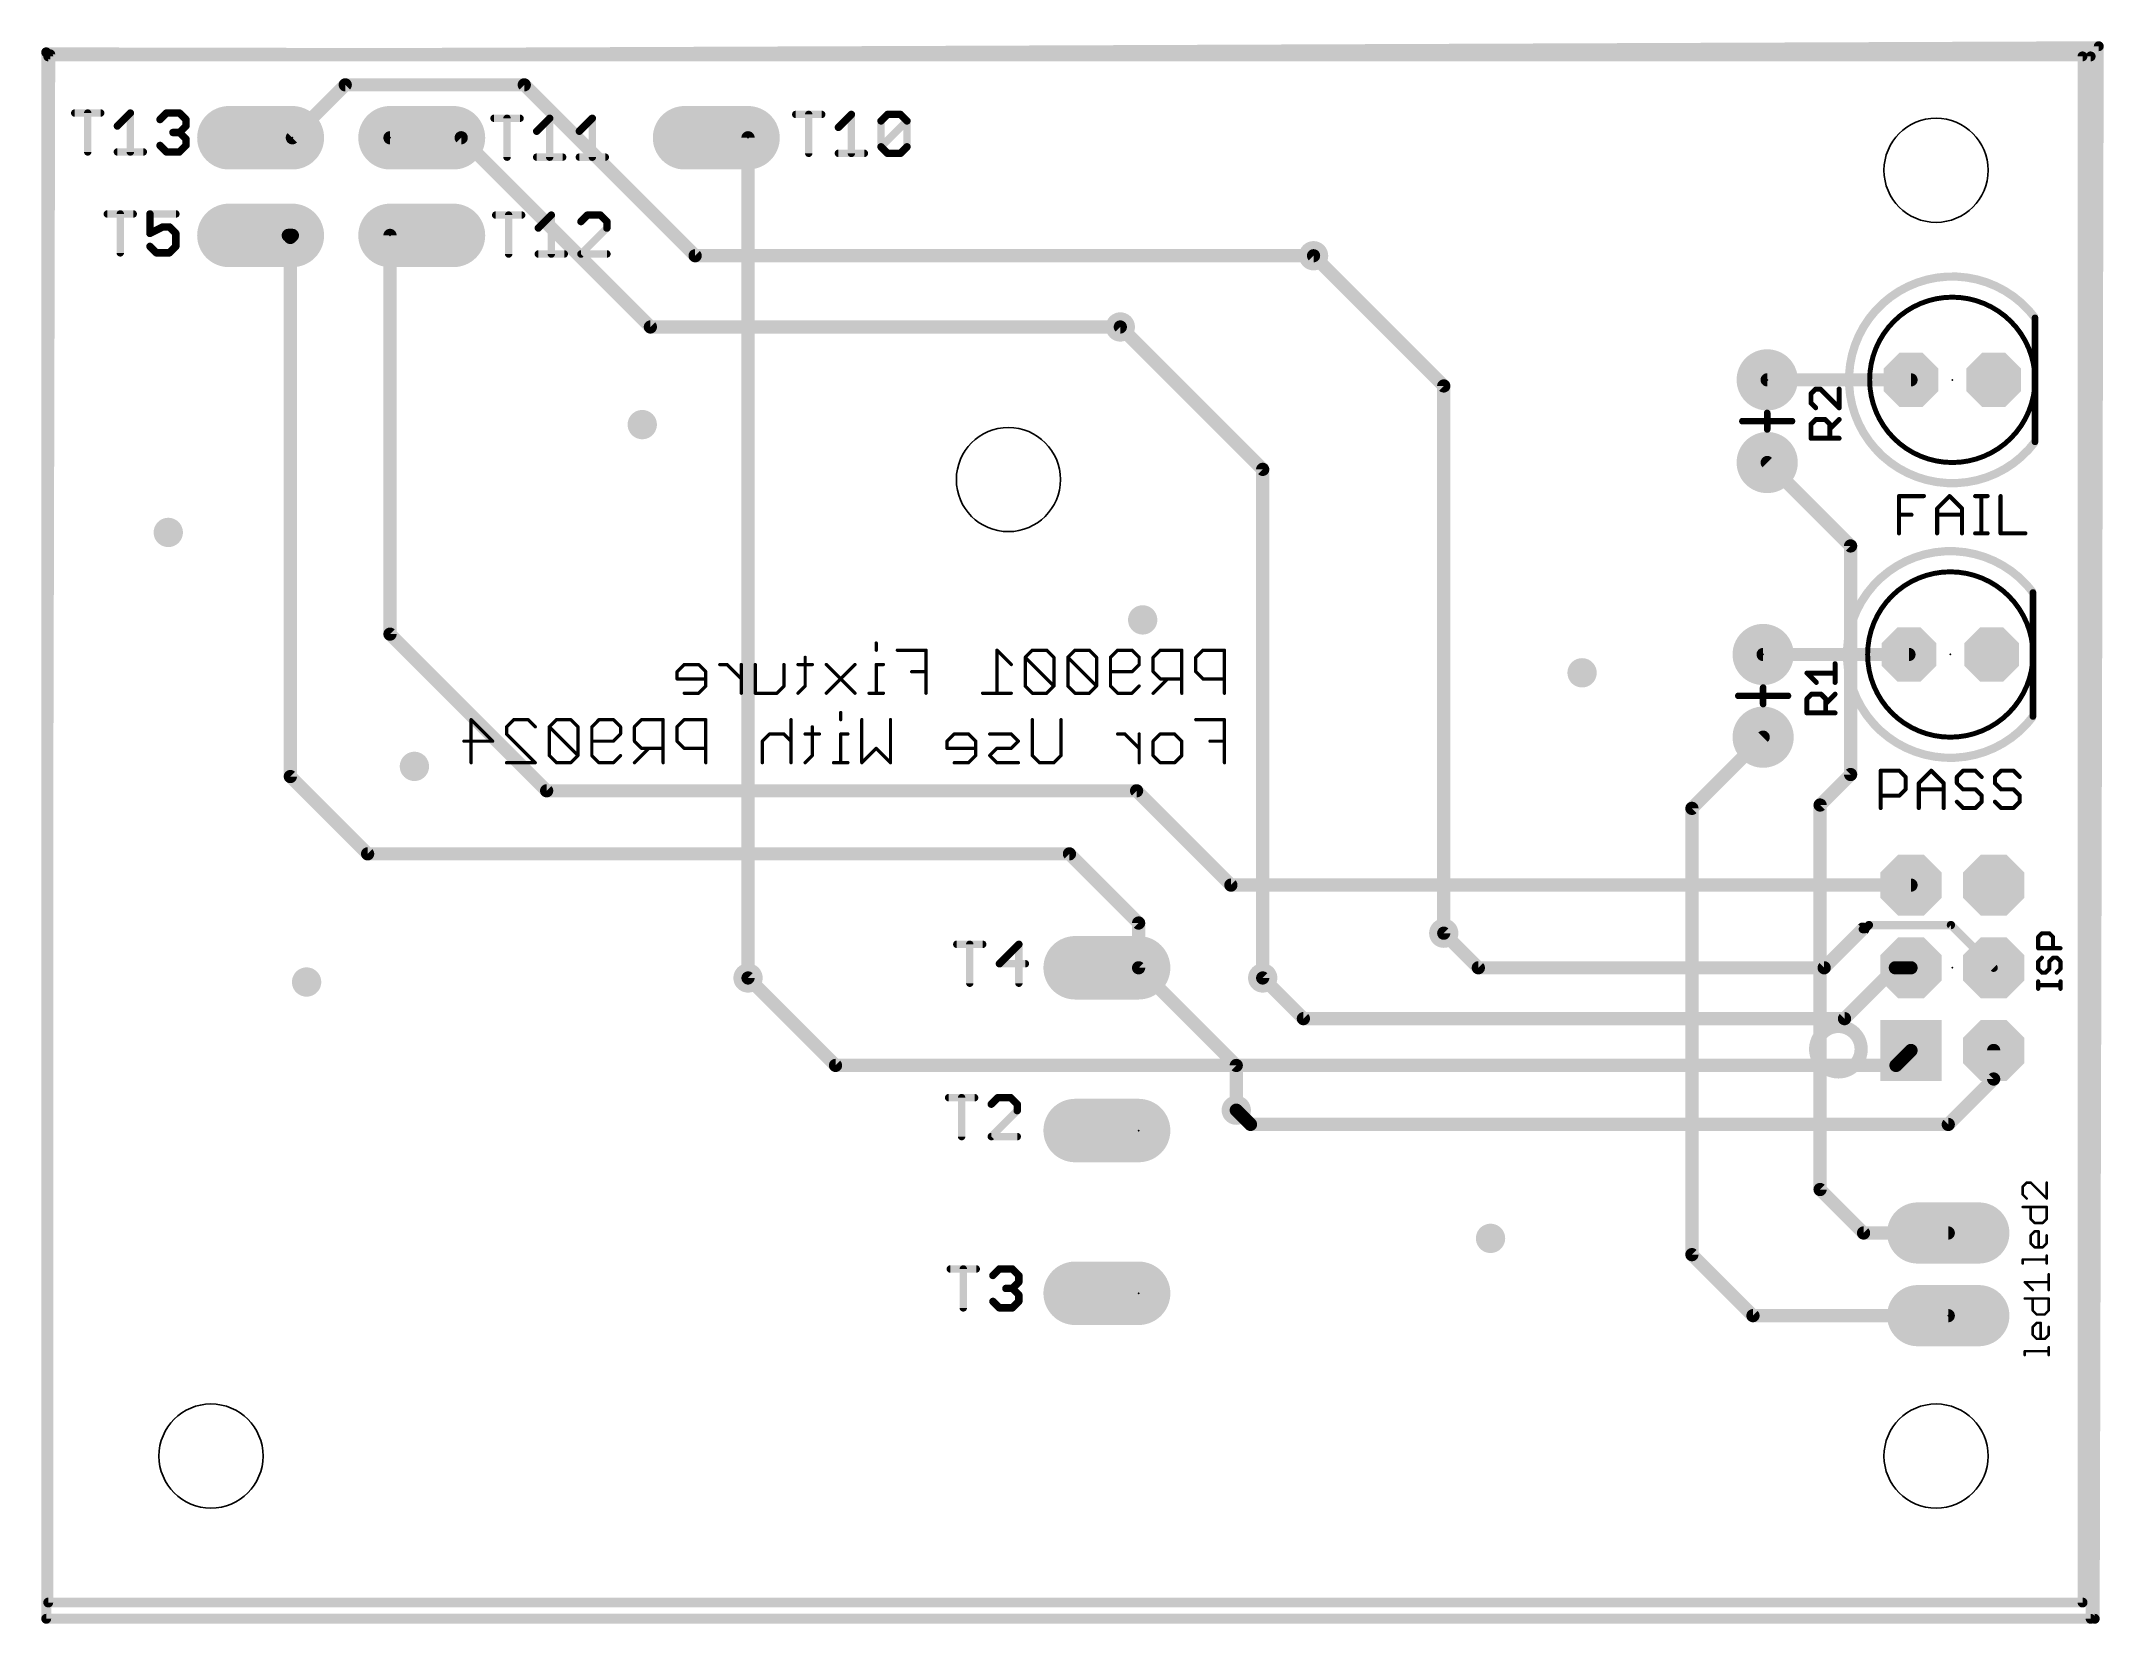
# Model space of a CAD drawing. Extents: x 25.3 to 88.7, y 19.8 to 68.5.
import ezdxf

# ---------------------------------------------------------------- set-up
doc = ezdxf.new("R2010")
doc.units = 0
for name, color, linetype in [('1', 22, 'CONTINUOUS'), ('16', 175, 'CONTINUOUS'), ('17', 82, 'CONTINUOUS'), ('18', 82, 'CONTINUOUS'), ('20', 7, 'CONTINUOUS'), ('21', 253, 'CONTINUOUS'), ('23', 7, 'CONTINUOUS'), ('24', 7, 'CONTINUOUS'), ('25', 253, 'CONTINUOUS'), ('26', 253, 'CONTINUOUS')]:
    doc.layers.add(name, color=color, linetype=linetype)

# ---------------------------------------------------------------- blocks, each defined once
blk = doc.blocks.new('OCTAGONP')
at = {"const_width": 0.5}
blk.add_lwpolyline([(-0.25, -0.1036), (-0.25, 0.1036), (-0.1036, 0.25), (0.1036, 0.25), (0.25, 0.1036), (0.25, -0.1036), (0.1036, -0.25), (-0.1036, -0.25), (-0.25, -0.1036), (-0.25, 0.1036)], dxfattribs=at)
blk = doc.blocks.new('SQUAREP')
blk.add_solid([(-0.5, -0.5), (0.5, -0.5), (-0.5, 0.5), (0.5, 0.5)])
blk = doc.blocks.new('LONGP100')
at = {"const_width": 1}
blk.add_lwpolyline([(-0.5, 0), (0.5, 0)], dxfattribs=at)
at = {"const_width": 0.5}
for points in [[(-0.5, 0.25, 1), (-0.5, -0.25)], [(0.5, -0.25, 1), (0.5, 0.25)]]:
    blk.add_lwpolyline(points, format="xyb", dxfattribs=at)
blk = doc.blocks.new('ROUNDP')
at = {"const_width": 0.5}
blk.add_lwpolyline([(0, -0.25, 1), (0, 0.25, 1), (0, -0.25)], format="xyb", dxfattribs=at)
blk = doc.blocks.new('OFFSETP100')
at = {"const_width": 1}
blk.add_lwpolyline([(0, 0), (1, 0)], dxfattribs=at)
at = {"const_width": 0.5}
for points in [[(0, 0.25, 1), (0, -0.25)], [(1, -0.25, 1), (1, 0.25)]]:
    blk.add_lwpolyline(points, format="xyb", dxfattribs=at)
blk = doc.blocks.new('ROUNDV')
at = {"const_width": 0.5}
blk.add_lwpolyline([(0, -0.25, 1), (0, 0.25, 1), (0, -0.25)], format="xyb", dxfattribs=at)

msp = doc.modelspace()

# ---------------------------------------------------------------- linework, layer by layer
at = {"layer": '1'}
for points, const_width in [([(25.4375, 68.125), (88.25, 68)], 0.3048), ([(25.4375, 20), (25.4375, 68.125)], 0.3048), ([(88.25, 68), (88.25, 20)], 0.3048), ([(34.625, 67.125), (33, 65.5)], 0.4064), ([(40.125, 67.125), (34.625, 67.125)], 0.4064), ([(45.375, 61.875), (40.125, 67.125)], 0.4064), ([(38.1875, 65.5), (36, 65.5)], 0.4064), ([(44, 59.6875), (38.1875, 65.5)], 0.4064), ([(32.9375, 62.4375), (33, 62.5)], 0.4064), ([(32.9375, 45.875), (32.9375, 62.4375)], 0.4064), ([(36, 50.25), (36, 62.5)], 0.4064), ([(64.375, 61.875), (45.375, 61.875)], 0.4064), ([(58.4375, 59.6875), (44, 59.6875)], 0.4064), ([(78.3125, 58.0625), (82.73, 58.0625)], 0.4064), ([(40.8125, 45.4375), (36, 50.25)], 0.4064), ([(78.1875, 49.625), (82.6675, 49.625)], 0.4064), ([(35.3125, 43.5), (32.9375, 45.875)], 0.4064), ([(58.9375, 45.4375), (40.8125, 45.4375)], 0.4064), ([(61.835, 42.54), (58.9375, 45.4375)], 0.4064), ([(56.875, 43.5), (35.3125, 43.5)], 0.4064), ([(59, 41.375), (56.875, 43.5)], 0.4064), ([(82.73, 42.54), (61.835, 42.54)], 0.4064), ([(59, 40), (59, 41.375)], 0.4064), ([(69.4375, 40), (68.375, 41.0625)], 0.4064), ([(80.0625, 40), (81.25, 41.1875)], 0.4064), ([(81.25, 41.1875), (81.3125, 41.1875)], 0.254), ([(81.3125, 41.1875), (81.4375, 41.3125)], 0.254), ([(81.4375, 41.3125), (83.9575, 41.3125)], 0.254), ([(83.9575, 41.3125), (85.27, 40)], 0.254), ([(80.0625, 40), (69.4375, 40)], 0.4064), ([(82.25, 40), (80.6875, 38.4375)], 0.4064), ([(82.73, 40), (82.25, 40)], 0.4064), ([(49.6875, 37), (47, 39.6875)], 0.4064), ([(64.0625, 38.4375), (62.8125, 39.6875)], 0.4064), ([(80.6875, 38.4375), (64.0625, 38.4375)], 0.4064), ([(82.27, 37), (82.73, 37.46)], 0.4064), ([(85.27, 37.46), (85.27, 36.5825)], 0.4064), ([(49.6875, 37), (82.27, 37)], 0.4064), ([(85.27, 36.5825), (83.875, 35.1875)], 0.4064), ([(62.4375, 35.1875), (62, 35.625)], 0.4064), ([(83.875, 35.1875), (62.4375, 35.1875)], 0.4064), ([(88.25, 20), (25.4375, 20)], 0.3048)]:
    msp.add_lwpolyline(points, dxfattribs=dict(at, const_width=const_width))
for points, const_width in [([(25.4377, 68.2012, 1), (25.4373, 68.0488)], 0.1524), ([(25.5137, 68.125, 1), (25.3613, 68.125)], 0.1524), ([(88.3262, 68, 1), (88.1738, 68)], 0.1524), ([(88.2498, 67.9238, 1), (88.2502, 68.0762)], 0.1524), ([(34.625, 67.2266, 1), (34.625, 67.0234)], 0.2032), ([(34.6968, 67.0532, 1), (34.5532, 67.1968)], 0.2032), ([(40.1968, 67.1968, 1), (40.0532, 67.0532)], 0.2032), ([(40.125, 67.0234, 1), (40.125, 67.2266)], 0.2032), ([(32.9282, 65.5718, 1), (33.0718, 65.4282)], 0.2032), ([(36, 65.6016, 1), (36, 65.3984)], 0.2032), ([(38.2593, 65.5718, 1), (38.1157, 65.4282)], 0.2032), ([(38.1875, 65.3984, 1), (38.1875, 65.6016)], 0.2032), ([(33.0391, 62.4375, 1), (32.8359, 62.4375)], 0.2032), ([(32.8657, 62.5093, 1), (33.0093, 62.3657)], 0.2032), ([(33.0718, 62.4282, 1), (32.9282, 62.5718)], 0.2032), ([(36.1016, 62.5, 1), (35.8984, 62.5)], 0.2032), ([(45.375, 61.9766, 1), (45.375, 61.7734)], 0.2032), ([(45.3032, 61.8032, 1), (45.4468, 61.9468)], 0.2032), ([(64.375, 61.7734, 1), (64.375, 61.9766)], 0.2032), ([(44, 59.7891, 1), (44, 59.5859)], 0.2032), ([(43.9282, 59.6157, 1), (44.0718, 59.7593)], 0.2032), ([(58.4375, 59.5859, 1), (58.4375, 59.7891)], 0.2032), ([(78.3125, 58.1641, 1), (78.3125, 57.9609)], 0.2032), ([(82.73, 57.9609, 1), (82.73, 58.1641)], 0.2032), ([(35.8984, 50.25, 1), (36.1016, 50.25)], 0.2032), ([(36.0718, 50.3218, 1), (35.9282, 50.1782)], 0.2032), ([(78.1875, 49.7266, 1), (78.1875, 49.5234)], 0.2032), ([(82.6675, 49.5234, 1), (82.6675, 49.7266)], 0.2032), ([(32.8359, 45.875, 1), (33.0391, 45.875)], 0.2032), ([(33.0093, 45.9468, 1), (32.8657, 45.8032)], 0.2032), ([(40.8125, 45.5391, 1), (40.8125, 45.3359)], 0.2032), ([(59.0093, 45.5093, 1), (58.8657, 45.3657)], 0.2032), ([(58.9375, 45.3359, 1), (58.9375, 45.5391)], 0.2032), ([(40.7407, 45.3657, 1), (40.8843, 45.5093)], 0.2032), ([(35.3125, 43.6016, 1), (35.3125, 43.3984)], 0.2032), ([(35.2407, 43.4282, 1), (35.3843, 43.5718)], 0.2032), ([(56.9468, 43.5718, 1), (56.8032, 43.4282)], 0.2032), ([(56.875, 43.3984, 1), (56.875, 43.6016)], 0.2032), ([(61.835, 42.6416, 1), (61.835, 42.4384)], 0.2032), ([(61.7632, 42.4682, 1), (61.9068, 42.6118)], 0.2032), ([(82.73, 42.4384, 1), (82.73, 42.6416)], 0.2032), ([(59.1016, 41.375, 1), (58.8984, 41.375)], 0.2032), ([(58.9282, 41.3032, 1), (59.0718, 41.4468)], 0.2032), ([(68.4468, 41.1343, 1), (68.3032, 40.9907)], 0.2032), ([(81.3218, 41.1157, 1), (81.1782, 41.2593)], 0.2032), ([(81.25, 41.251, 1), (81.25, 41.124)], 0.127), ([(81.2676, 41.2324, 1), (81.3574, 41.1426)], 0.127), ([(81.3125, 41.124, 1), (81.3125, 41.251)], 0.127), ([(81.4375, 41.376, 1), (81.4375, 41.249)], 0.127), ([(81.4824, 41.2676, 1), (81.3926, 41.3574)], 0.127), ([(84.0024, 41.3574, 1), (83.9126, 41.2676)], 0.127), ([(83.9575, 41.249, 1), (83.9575, 41.376)], 0.127), ([(58.8984, 40, 1), (59.1016, 40)], 0.2032), ([(69.4375, 40.1016, 1), (69.4375, 39.8984)], 0.2032), ([(69.3657, 39.9282, 1), (69.5093, 40.0718)], 0.2032), ([(79.9907, 40.0718, 1), (80.1343, 39.9282)], 0.2032), ([(80.0625, 39.8984, 1), (80.0625, 40.1016)], 0.2032), ([(82.25, 40.1016, 1), (82.25, 39.8984)], 0.2032), ([(82.3218, 39.9282, 1), (82.1782, 40.0718)], 0.2032), ([(82.73, 39.8984, 1), (82.73, 40.1016)], 0.2032), ([(85.2251, 39.9551, 1), (85.3149, 40.0449)], 0.127), ([(47.0718, 39.7593, 1), (46.9282, 39.6157)], 0.2032), ([(62.8843, 39.7593, 1), (62.7407, 39.6157)], 0.2032), ([(64.0625, 38.5391, 1), (64.0625, 38.3359)], 0.2032), ([(63.9907, 38.3657, 1), (64.1343, 38.5093)], 0.2032), ([(80.6157, 38.5093, 1), (80.7593, 38.3657)], 0.2032), ([(80.6875, 38.3359, 1), (80.6875, 38.5391)], 0.2032), ([(82.8018, 37.3882, 1), (82.6582, 37.5318)], 0.2032), ([(85.3716, 37.46, 1), (85.1684, 37.46)], 0.2032), ([(49.6875, 37.1016, 1), (49.6875, 36.8984)], 0.2032), ([(49.6157, 36.9282, 1), (49.7593, 37.0718)], 0.2032), ([(82.1982, 37.0718, 1), (82.3418, 36.9282)], 0.2032), ([(82.27, 36.8984, 1), (82.27, 37.1016)], 0.2032), ([(85.3418, 36.5107, 1), (85.1982, 36.6543)], 0.2032), ([(85.1684, 36.5825, 1), (85.3716, 36.5825)], 0.2032), ([(62.0718, 35.6968, 1), (61.9282, 35.5532)], 0.2032), ([(62.4375, 35.2891, 1), (62.4375, 35.0859)], 0.2032), ([(62.3657, 35.1157, 1), (62.5093, 35.2593)], 0.2032), ([(83.8032, 35.2593, 1), (83.9468, 35.1157)], 0.2032), ([(83.875, 35.0859, 1), (83.875, 35.2891)], 0.2032), ([(25.4375, 20.0762, 1), (25.4375, 19.9238)], 0.1524), ([(25.3613, 20, 1), (25.5137, 20)], 0.1524), ([(88.1738, 20, 1), (88.3262, 20)], 0.1524), ([(88.25, 19.9238, 1), (88.25, 20.0762)], 0.1524)]:
    msp.add_lwpolyline(points, format="xyb", dxfattribs=dict(at, const_width=const_width))
at = {"layer": '16'}
for points, const_width in [([(25.5625, 68.0625), (88.5, 68.3125)], 0.3048), ([(88.5, 68.3125), (88.375, 20)], 0.3048), ([(25.4375, 20), (25.5625, 68.0625)], 0.3048), ([(47, 39.6875), (47, 65.5)], 0.4064), ([(33, 62.5), (32.875, 62.5)], 0.4064), ([(68.375, 57.875), (64.375, 61.875)], 0.4064), ([(62.8125, 55.3125), (58.4375, 59.6875)], 0.4064), ([(68.375, 41.0625), (68.375, 57.875)], 0.4064), ([(62.8125, 39.6875), (62.8125, 55.3125)], 0.4064), ([(80.875, 52.96), (78.3125, 55.5225)], 0.4064), ([(80.875, 45.9375), (80.875, 52.96)], 0.4064), ([(76, 44.8975), (78.1875, 47.085)], 0.4064), ([(79.9375, 45), (80.875, 45.9375)], 0.4064), ([(76, 31.1875), (76, 44.8975)], 0.4064), ([(79.9375, 33.1875), (79.9375, 45)], 0.4064), ([(62, 37), (59, 40)], 0.4064), ([(62, 35.625), (62, 37)], 0.4064), ([(81.2725, 31.8525), (79.9375, 33.1875)], 0.4064), ([(83.875, 31.8525), (81.2725, 31.8525)], 0.4064), ([(77.875, 29.3125), (76, 31.1875)], 0.4064), ([(83.875, 29.3125), (77.875, 29.3125)], 0.4064), ([(88.375, 20), (25.4375, 20)], 0.3048)]:
    msp.add_lwpolyline(points, dxfattribs=dict(at, const_width=const_width))
for points, const_width in [([(88.5762, 68.3123, 1), (88.4238, 68.3127)], 0.1524), ([(88.5003, 68.2363, 1), (88.4997, 68.3887)], 0.1524), ([(25.5622, 68.1387, 1), (25.5628, 67.9863)], 0.1524), ([(25.6387, 68.0623, 1), (25.4863, 68.0627)], 0.1524), ([(47.1016, 65.5, 1), (46.8984, 65.5)], 0.2032), ([(32.875, 62.6016, 1), (32.875, 62.3984)], 0.2032), ([(33, 62.3984, 1), (33, 62.6016)], 0.2032), ([(64.4468, 61.9468, 1), (64.3032, 61.8032)], 0.2032), ([(58.5093, 59.7593, 1), (58.3657, 59.6157)], 0.2032), ([(68.4766, 57.875, 1), (68.2734, 57.875)], 0.2032), ([(68.3032, 57.8032, 1), (68.4468, 57.9468)], 0.2032), ([(62.9141, 55.3125, 1), (62.7109, 55.3125)], 0.2032), ([(62.7407, 55.2407, 1), (62.8843, 55.3843)], 0.2032), ([(78.3843, 55.5943, 1), (78.2407, 55.4507)], 0.2032), ([(80.9766, 52.96, 1), (80.7734, 52.96)], 0.2032), ([(80.8032, 52.8882, 1), (80.9468, 53.0318)], 0.2032), ([(78.2593, 47.0132, 1), (78.1157, 47.1568)], 0.2032), ([(80.7734, 45.9375, 1), (80.9766, 45.9375)], 0.2032), ([(80.9468, 45.8657, 1), (80.8032, 46.0093)], 0.2032), ([(76.1016, 44.8975, 1), (75.8984, 44.8975)], 0.2032), ([(75.9282, 44.9693, 1), (76.0718, 44.8257)], 0.2032), ([(80.0391, 45, 1), (79.8359, 45)], 0.2032), ([(79.8657, 45.0718, 1), (80.0093, 44.9282)], 0.2032), ([(68.2734, 41.0625, 1), (68.4766, 41.0625)], 0.2032), ([(59.0718, 40.0718, 1), (58.9282, 39.9282)], 0.2032), ([(46.8984, 39.6875, 1), (47.1016, 39.6875)], 0.2032), ([(62.7109, 39.6875, 1), (62.9141, 39.6875)], 0.2032), ([(62.1016, 37, 1), (61.8984, 37)], 0.2032), ([(61.9282, 36.9282, 1), (62.0718, 37.0718)], 0.2032), ([(61.8984, 35.625, 1), (62.1016, 35.625)], 0.2032), ([(79.8359, 33.1875, 1), (80.0391, 33.1875)], 0.2032), ([(80.0093, 33.2593, 1), (79.8657, 33.1157)], 0.2032), ([(81.2725, 31.9541, 1), (81.2725, 31.7509)], 0.2032), ([(81.2007, 31.7807, 1), (81.3443, 31.9243)], 0.2032), ([(83.875, 31.7509, 1), (83.875, 31.9541)], 0.2032), ([(75.8984, 31.1875, 1), (76.1016, 31.1875)], 0.2032), ([(76.0718, 31.2593, 1), (75.9282, 31.1157)], 0.2032), ([(77.875, 29.4141, 1), (77.875, 29.2109)], 0.2032), ([(77.8032, 29.2407, 1), (77.9468, 29.3843)], 0.2032), ([(83.875, 29.2109, 1), (83.875, 29.4141)], 0.2032), ([(25.4375, 20.0762, 1), (25.4375, 19.9238)], 0.1524), ([(25.3613, 20.0002, 1), (25.5137, 19.9998)], 0.1524), ([(88.2988, 20.0002, 1), (88.4512, 19.9998)], 0.1524), ([(88.375, 19.9238, 1), (88.375, 20.0762)], 0.1524)]:
    msp.add_lwpolyline(points, format="xyb", dxfattribs=dict(at, const_width=const_width))
at = {"layer": '20', "const_width": 0.3048}
for points in [[(25.5, 68), (88, 68)], [(25.5, 20.5), (25.5, 68)], [(88, 68), (88, 20.5)], [(88, 20.5), (25.5, 20.5)]]:
    msp.add_lwpolyline(points, dxfattribs=at)
at = {"layer": '20', "const_width": 0.1524}
for points in [[(25.5, 68.0762, 1), (25.5, 67.9238)], [(25.5762, 68, 1), (25.4238, 68)], [(88.0762, 68, 1), (87.9238, 68)], [(88, 67.9238, 1), (88, 68.0762)], [(25.5, 20.5762, 1), (25.5, 20.4238)], [(25.4238, 20.5, 1), (25.5762, 20.5)], [(87.9238, 20.5, 1), (88.0762, 20.5)], [(88, 20.4238, 1), (88, 20.5762)]]:
    msp.add_lwpolyline(points, format="xyb", dxfattribs=at)
at = {"layer": '20'}
for centre in [(83.5, 64.5), (55, 55), (30.5, 25), (83.5, 25)]:
    msp.add_circle(centre, 1.6, dxfattribs=at)
at = {"layer": '21'}
for points, const_width in [([(86.54, 59.9675, 3), (86.54, 56.1575)], 0.254), ([(84, 55.5225, 1), (84, 60.6025, 1), (84, 55.5225)], 0.1524), ([(86.5908, 59.9675, 1), (86.4892, 59.9675)], 0.1016), ([(78.3633, 57.0465, 1), (78.2617, 57.0465)], 0.1016), ([(77.5505, 56.8433, 1), (77.5505, 56.7417)], 0.1016), ([(78.3125, 56.8433, 1), (78.3125, 56.7417)], 0.1016), ([(78.3633, 56.7925, 1), (78.2617, 56.7925)], 0.1016), ([(78.2617, 56.7925, 1), (78.3633, 56.7925)], 0.1016), ([(78.2617, 56.5385, 1), (78.3633, 56.5385)], 0.1016), ([(78.3125, 56.7417, 1), (78.3125, 56.8433)], 0.1016), ([(79.0745, 56.7417, 1), (79.0745, 56.8433)], 0.1016), ([(86.4892, 56.1575, 1), (86.5908, 56.1575)], 0.1016), ([(86.4775, 51.53, 3), (86.4775, 47.72)], 0.254), ([(83.9375, 47.085, 1), (83.9375, 52.165, 1), (83.9375, 47.085)], 0.1524), ([(86.5283, 51.53, 1), (86.4267, 51.53)], 0.1016), ([(77.4255, 48.4058, 1), (77.4255, 48.3042)], 0.1016), ([(78.2383, 48.609, 1), (78.1367, 48.609)], 0.1016), ([(78.1875, 48.4058, 1), (78.1875, 48.3042)], 0.1016), ([(78.2383, 48.355, 1), (78.1367, 48.355)], 0.1016), ([(78.1367, 48.355, 1), (78.2383, 48.355)], 0.1016), ([(78.1875, 48.3042, 1), (78.1875, 48.4058)], 0.1016), ([(78.9495, 48.3042, 1), (78.9495, 48.4058)], 0.1016), ([(78.1367, 48.101, 1), (78.2383, 48.101)], 0.1016), ([(86.4267, 47.72, 1), (86.5283, 47.72)], 0.1016)]:
    msp.add_lwpolyline(points, format="xyb", dxfattribs=dict(at, const_width=const_width))
at = {"layer": '21', "const_width": 0.2032}
for points in [[(86.54, 56.1575), (86.54, 59.9675)], [(78.3125, 56.7925), (78.3125, 57.0465)], [(77.5505, 56.7925), (78.3125, 56.7925)], [(78.3125, 56.7925), (79.0745, 56.7925)], [(78.3125, 56.5385), (78.3125, 56.7925)], [(86.4775, 47.72), (86.4775, 51.53)], [(77.4255, 48.355), (78.1875, 48.355)], [(78.1875, 48.355), (78.1875, 48.609)], [(78.1875, 48.355), (78.9495, 48.355)], [(78.1875, 48.101), (78.1875, 48.355)]]:
    msp.add_lwpolyline(points, dxfattribs=at)
at = {"layer": '23'}
for p in [(78.3125, 58.0625), (84, 58.0625), (78.1875, 49.625), (83.9375, 49.625), (83.875, 29.3125)]:
    msp.add_point(p, dxfattribs=at)
at = {"layer": '24'}
for p in [(33, 65.5), (36, 65.5), (47, 65.5), (33, 62.5), (36, 62.5), (59, 40), (84, 40), (59, 35), (59, 30)]:
    msp.add_point(p, dxfattribs=at)
at = {"layer": '25'}
for points, const_width in [([(26.3143, 66.3164, 1), (26.3143, 66.2021)], 0.1143), ([(26.7697, 66.2592, 1), (26.6554, 66.2592)], 0.1143), ([(27.1108, 66.2021, 1), (27.1108, 66.3164)], 0.1143), ([(27.5836, 65.9014, 1), (27.6644, 65.8205)], 0.1143), ([(28.0794, 66.2592, 1), (27.9651, 66.2592)], 0.1143), ([(28.0627, 66.2188, 1), (27.9819, 66.2996)], 0.1143), ([(28.8933, 66.1005, 1), (28.9742, 66.0197)], 0.1143), ([(29.1329, 66.3164, 1), (29.1329, 66.2021)], 0.1143), ([(29.1733, 66.2188, 1), (29.0925, 66.2996)], 0.1143), ([(29.5716, 66.2996, 1), (29.4907, 66.2188)], 0.1143), ([(29.5312, 66.2021, 1), (29.5312, 66.3164)], 0.1143), ([(29.7874, 66.0601, 1), (29.6731, 66.0601)], 0.1143), ([(29.6731, 65.8609, 1), (29.7874, 65.8609)], 0.1143), ([(29.7707, 65.8205, 1), (29.6899, 65.9014)], 0.1143), ([(29.6899, 66.0197, 1), (29.7707, 66.1005)], 0.1143), ([(39.1976, 66.1563, 1), (39.1976, 66.042)], 0.1143), ([(39.653, 66.0991, 1), (39.5387, 66.0991)], 0.1143), ([(39.9942, 66.042, 1), (39.9942, 66.1563)], 0.1143), ([(40.9628, 66.0991, 1), (40.8485, 66.0991)], 0.1143), ([(40.946, 66.0587, 1), (40.8652, 66.1395)], 0.1143), ([(42.2725, 66.0991, 1), (42.1582, 66.0991)], 0.1143), ([(42.2558, 66.0587, 1), (42.1749, 66.1395)], 0.1143), ([(48.4668, 66.2739, 1), (48.4668, 66.1596)], 0.1143), ([(48.9222, 66.2167, 1), (48.8079, 66.2167)], 0.1143), ([(49.2633, 66.1596, 1), (49.2633, 66.2739)], 0.1143), ([(49.7361, 65.8589, 1), (49.8169, 65.778)], 0.1143), ([(50.2319, 66.2167, 1), (50.1176, 66.2167)], 0.1143), ([(50.2152, 66.1763, 1), (50.1344, 66.2571)], 0.1143), ([(51.1434, 66.0176, 1), (51.0291, 66.0176)], 0.1143), ([(51.0458, 66.058, 1), (51.1267, 65.9772)], 0.1143), ([(51.2854, 66.2739, 1), (51.2854, 66.1596)], 0.1143), ([(51.3258, 66.1763, 1), (51.245, 66.2571)], 0.1143), ([(51.7241, 66.2571, 1), (51.6432, 66.1763)], 0.1143), ([(51.6837, 66.1596, 1), (51.6837, 66.2739)], 0.1143), ([(51.9399, 66.0176, 1), (51.8256, 66.0176)], 0.1143), ([(51.9232, 65.9772, 1), (51.8424, 66.058)], 0.1143), ([(51.8424, 65.9772, 1), (51.9232, 66.058)], 0.1143), ([(28.9742, 65.3039, 1), (28.8933, 65.2231)], 0.1143), ([(29.332, 65.719, 1), (29.332, 65.6047)], 0.1143), ([(29.5716, 65.7022, 1), (29.4907, 65.6214)], 0.1143), ([(29.4907, 65.7022, 1), (29.5716, 65.6214)], 0.1143), ([(29.5312, 65.6047, 1), (29.5312, 65.719)], 0.1143), ([(29.7874, 65.4627, 1), (29.6731, 65.4627)], 0.1143), ([(29.6731, 65.2635, 1), (29.7874, 65.2635)], 0.1143), ([(29.6899, 65.4223, 1), (29.7707, 65.5031)], 0.1143), ([(29.7707, 65.2231, 1), (29.6899, 65.3039)], 0.1143), ([(40.4669, 65.7413, 1), (40.5478, 65.6604)], 0.1143), ([(41.7767, 65.7413, 1), (41.8575, 65.6604)], 0.1143), ([(51.1267, 65.2614, 1), (51.0458, 65.1806)], 0.1143), ([(51.0458, 65.2614, 1), (51.1267, 65.1806)], 0.1143), ([(51.0291, 65.221, 1), (51.1434, 65.221)], 0.1143), ([(51.8256, 65.221, 1), (51.9399, 65.221)], 0.1143), ([(51.9232, 65.1806, 1), (51.8424, 65.2614)], 0.1143), ([(26.6554, 65.0644, 1), (26.7697, 65.0644)], 0.1143), ([(27.624, 65.1215, 1), (27.624, 65.0073)], 0.1143), ([(27.9651, 65.0644, 1), (28.0794, 65.0644)], 0.1143), ([(28.4206, 65.0073, 1), (28.4206, 65.1215)], 0.1143), ([(29.1329, 65.1215, 1), (29.1329, 65.0073)], 0.1143), ([(29.0925, 65.024, 1), (29.1733, 65.1048)], 0.1143), ([(29.4907, 65.1048, 1), (29.5716, 65.024)], 0.1143), ([(29.5312, 65.0073, 1), (29.5312, 65.1215)], 0.1143), ([(39.5387, 64.9043, 1), (39.653, 64.9043)], 0.1143), ([(40.5073, 64.9614, 1), (40.5073, 64.8472)], 0.1143), ([(40.8485, 64.9043, 1), (40.9628, 64.9043)], 0.1143), ([(41.3039, 64.8472, 1), (41.3039, 64.9614)], 0.1143), ([(41.8171, 64.9614, 1), (41.8171, 64.8472)], 0.1143), ([(42.1582, 64.9043, 1), (42.2725, 64.9043)], 0.1143), ([(42.6136, 64.8472, 1), (42.6136, 64.9614)], 0.1143), ([(48.8079, 65.0219, 1), (48.9222, 65.0219)], 0.1143), ([(49.7765, 65.079, 1), (49.7765, 64.9648)], 0.1143), ([(50.1176, 65.0219, 1), (50.2319, 65.0219)], 0.1143), ([(50.5731, 64.9648, 1), (50.5731, 65.079)], 0.1143), ([(51.2854, 65.079, 1), (51.2854, 64.9648)], 0.1143), ([(51.245, 64.9815, 1), (51.3258, 65.0623)], 0.1143), ([(51.6432, 65.0623, 1), (51.7241, 64.9815)], 0.1143), ([(51.6837, 64.9648, 1), (51.6837, 65.079)], 0.1143), ([(27.3143, 63.2164, 1), (27.3143, 63.1021)], 0.1143), ([(27.7697, 63.1592, 1), (27.6554, 63.1592)], 0.1143), ([(28.1108, 63.1021, 1), (28.1108, 63.2164)], 0.1143), ([(28.624, 63.2164, 1), (28.624, 63.1021)], 0.1143), ([(28.6812, 63.1592, 1), (28.5669, 63.1592)], 0.1143), ([(29.0223, 62.8181, 1), (29.0223, 62.7038)], 0.1143), ([(29.0479, 62.7098, 1), (28.9967, 62.8121)], 0.1143), ([(29.2618, 62.8014, 1), (29.181, 62.7205)], 0.1143), ([(29.2214, 62.7038, 1), (29.2214, 62.8181)], 0.1143), ([(29.4206, 63.1021, 1), (29.4206, 63.2164)], 0.1143), ([(39.2476, 63.1813, 1), (39.2476, 63.067)], 0.1143), ([(39.703, 63.1241, 1), (39.5887, 63.1241)], 0.1143), ([(40.0442, 63.067, 1), (40.0442, 63.1813)], 0.1143), ([(40.5169, 62.7663, 1), (40.5978, 62.6854)], 0.1143), ([(41.0128, 63.1241, 1), (40.8985, 63.1241)], 0.1143), ([(40.996, 63.0837, 1), (40.9152, 63.1645)], 0.1143), ([(41.8267, 62.9654, 1), (41.9075, 62.8846)], 0.1143), ([(42.0662, 63.1813, 1), (42.0662, 63.067)], 0.1143), ([(42.1066, 63.0837, 1), (42.0258, 63.1645)], 0.1143), ([(42.5049, 63.1645, 1), (42.4241, 63.0837)], 0.1143), ([(42.4645, 63.067, 1), (42.4645, 63.1813)], 0.1143), ([(42.7208, 62.925, 1), (42.6065, 62.925)], 0.1143), ([(42.6065, 62.7258, 1), (42.7208, 62.7258)], 0.1143), ([(42.6232, 62.8846, 1), (42.704, 62.9654)], 0.1143), ([(42.704, 62.6854, 1), (42.6232, 62.7663)], 0.1143), ([(28.6644, 62.2039, 1), (28.5836, 62.1231)], 0.1143), ([(28.5985, 62.6129, 1), (28.6496, 62.5107)], 0.1143), ([(28.5669, 62.5618, 1), (28.6812, 62.5618)], 0.1143), ([(29.4777, 62.5618, 1), (29.3634, 62.5618)], 0.1143), ([(29.3634, 62.1635, 1), (29.4777, 62.1635)], 0.1143), ([(29.461, 62.1231, 1), (29.3802, 62.2039)], 0.1143), ([(29.3802, 62.5214, 1), (29.461, 62.6022)], 0.1143), ([(27.6554, 61.9644, 1), (27.7697, 61.9644)], 0.1143), ([(28.8232, 62.0216, 1), (28.8232, 61.9073)], 0.1143), ([(28.7827, 61.924, 1), (28.8636, 62.0048)], 0.1143), ([(29.181, 62.0048, 1), (29.2618, 61.924)], 0.1143), ([(29.2214, 61.9073, 1), (29.2214, 62.0216)], 0.1143), ([(39.5887, 61.9293, 1), (39.703, 61.9293)], 0.1143), ([(40.5573, 61.9865, 1), (40.5573, 61.8722)], 0.1143), ([(40.8985, 61.9293, 1), (41.0128, 61.9293)], 0.1143), ([(41.3539, 61.8722, 1), (41.3539, 61.9865)], 0.1143), ([(41.8671, 61.9865, 1), (41.8671, 61.8722)], 0.1143), ([(41.8267, 61.9697, 1), (41.9075, 61.8889)], 0.1143), ([(42.6636, 61.8722, 1), (42.6636, 61.9865)], 0.1143), ([(79.631, 57.6623, 1), (79.6849, 57.6084)], 0.0762), ([(79.6961, 57.6354, 1), (79.6199, 57.6354)], 0.0762), ([(79.802, 57.8175, 1), (79.802, 57.7413)], 0.0762), ([(79.829, 57.7525, 1), (79.7751, 57.8063)], 0.0762), ([(79.973, 57.8063, 1), (79.9191, 57.7525)], 0.0762), ([(79.9461, 57.7413, 1), (79.9461, 57.8175)], 0.0762), ([(80.5604, 57.7794, 1), (80.4842, 57.7794)], 0.0762), ([(79.6849, 57.3742, 1), (79.631, 57.3203)], 0.0762), ([(79.6199, 57.3472, 1), (79.6961, 57.3472)], 0.0762), ([(79.7751, 57.1762, 1), (79.829, 57.2301)], 0.0762), ([(80.4842, 57.2032, 1), (80.5604, 57.2032)], 0.0762), ([(80.4954, 57.1762, 1), (80.5492, 57.2301)], 0.0762), ([(79.631, 56.7268, 1), (79.6849, 56.6729)], 0.0762), ([(79.6961, 56.6998, 1), (79.6199, 56.6998)], 0.0762), ([(79.802, 56.882, 1), (79.802, 56.8058)], 0.0762), ([(79.829, 56.8169, 1), (79.7751, 56.8708)], 0.0762), ([(80.1171, 56.8708, 1), (80.0632, 56.8169)], 0.0762), ([(80.0901, 56.8058, 1), (80.0901, 56.882)], 0.0762), ([(80.2072, 56.5827, 1), (80.2611, 56.5288)], 0.0762), ([(80.2723, 56.6998, 1), (80.1961, 56.6998)], 0.0762), ([(80.2072, 56.6729, 1), (80.2611, 56.7268)], 0.0762), ([(80.5492, 56.8169, 1), (80.4954, 56.8708)], 0.0762), ([(79.658, 56.3058, 1), (79.658, 56.2296)], 0.0762), ([(79.6199, 56.2677, 1), (79.6961, 56.2677)], 0.0762), ([(80.1961, 56.2677, 1), (80.2723, 56.2677)], 0.0762), ([(80.5223, 56.2296, 1), (80.5223, 56.3058)], 0.0762), ([(82.3953, 54.4909, 1), (82.3317, 54.4909)], 0.0635), ([(82.3635, 54.5226, 1), (82.3635, 54.4591)], 0.0635), ([(83.1262, 54.4591, 1), (83.1262, 54.5226)], 0.0635), ([(83.9367, 54.5133, 1), (83.8918, 54.4684)], 0.0635), ([(83.9367, 54.4684, 1), (83.8918, 54.5133)], 0.0635), ([(84.7023, 54.5226, 1), (84.7023, 54.4591)], 0.0635), ([(84.9247, 54.4909, 1), (84.8612, 54.4909)], 0.0635), ([(85.0836, 54.4591, 1), (85.0836, 54.5226)], 0.0635), ([(85.5136, 54.4909, 1), (85.4501, 54.4909)], 0.0635), ([(82.3635, 53.9506, 1), (82.3635, 53.8871)], 0.0635), ([(82.7448, 53.8871, 1), (82.7448, 53.9506)], 0.0635), ([(83.5646, 54.1096, 1), (83.5011, 54.1096)], 0.0635), ([(83.5104, 54.132, 1), (83.5553, 54.0871)], 0.0635), ([(83.5329, 53.9506, 1), (83.5329, 53.8871)], 0.0635), ([(84.3273, 54.1096, 1), (84.2638, 54.1096)], 0.0635), ([(84.2731, 54.0871, 1), (84.318, 54.132)], 0.0635), ([(84.2955, 53.8871, 1), (84.2955, 53.9506)], 0.0635), ([(82.3317, 53.3469, 1), (82.3953, 53.3469)], 0.0635), ([(83.5011, 53.3469, 1), (83.5646, 53.3469)], 0.0635), ([(84.2638, 53.3469, 1), (84.3273, 53.3469)], 0.0635), ([(84.7023, 53.3787, 1), (84.7023, 53.3152)], 0.0635), ([(84.8612, 53.3469, 1), (84.9247, 53.3469)], 0.0635), ([(85.0836, 53.3152, 1), (85.0836, 53.3787)], 0.0635), ([(85.4819, 53.3787, 1), (85.4819, 53.3152)], 0.0635), ([(85.4501, 53.3469, 1), (85.5136, 53.3469)], 0.0635), ([(86.2445, 53.3152, 1), (86.2445, 53.3787)], 0.0635), ([(79.5599, 49.0807, 1), (79.506, 49.0269)], 0.0762), ([(79.533, 49.0919, 1), (79.533, 49.0157)], 0.0762), ([(79.7941, 48.7387, 1), (79.848, 48.7926)], 0.0762), ([(80.4354, 49.3419, 1), (80.3592, 49.3419)], 0.0762), ([(80.3592, 48.7657, 1), (80.4354, 48.7657)], 0.0762), ([(80.3973, 49.0157, 1), (80.3973, 49.0919)], 0.0762), ([(79.506, 48.2893, 1), (79.5599, 48.2354)], 0.0762), ([(79.5711, 48.2623, 1), (79.4949, 48.2623)], 0.0762), ([(79.677, 48.4445, 1), (79.677, 48.3683)], 0.0762), ([(79.704, 48.3794, 1), (79.6501, 48.4333)], 0.0762), ([(79.9921, 48.4333, 1), (79.9382, 48.3794)], 0.0762), ([(79.9651, 48.3683, 1), (79.9651, 48.4445)], 0.0762), ([(80.0822, 48.1452, 1), (80.1361, 48.0913)], 0.0762), ([(80.1473, 48.2623, 1), (80.0711, 48.2623)], 0.0762), ([(80.0822, 48.2354, 1), (80.1361, 48.2893)], 0.0762), ([(80.4242, 48.3794, 1), (80.3704, 48.4333)], 0.0762), ([(79.533, 47.8683, 1), (79.533, 47.7921)], 0.0762), ([(79.4949, 47.8302, 1), (79.5711, 47.8302)], 0.0762), ([(80.0711, 47.8302, 1), (80.1473, 47.8302)], 0.0762), ([(80.3973, 47.7921, 1), (80.3973, 47.8683)], 0.0762), ([(81.8328, 46.0534, 1), (81.7692, 46.0534)], 0.0635), ([(81.801, 46.0851, 1), (81.801, 46.0216)], 0.0635), ([(82.3954, 46.0758, 1), (82.3505, 46.0309)], 0.0635), ([(82.373, 46.0216, 1), (82.373, 46.0851)], 0.0635), ([(82.5954, 45.8627, 1), (82.5319, 45.8627)], 0.0635), ([(82.5412, 45.8403, 1), (82.5861, 45.8852)], 0.0635), ([(83.0021, 45.672, 1), (82.9386, 45.672)], 0.0635), ([(82.9479, 45.6945, 1), (82.9928, 45.6496)], 0.0635), ([(83.3742, 46.0758, 1), (83.3293, 46.0309)], 0.0635), ([(83.3742, 46.0309, 1), (83.3293, 46.0758)], 0.0635), ([(83.7648, 45.672, 1), (83.7013, 45.672)], 0.0635), ([(83.7106, 45.6496, 1), (83.7555, 45.6945)], 0.0635), ([(84.1715, 45.8627, 1), (84.108, 45.8627)], 0.0635), ([(84.1173, 45.8852, 1), (84.1622, 45.8403)], 0.0635), ([(84.1622, 45.6945, 1), (84.1173, 45.6496)], 0.0635), ([(84.108, 45.672, 1), (84.1715, 45.672)], 0.0635), ([(84.3305, 46.0851, 1), (84.3305, 46.0216)], 0.0635), ([(84.3529, 46.0309, 1), (84.308, 46.0758)], 0.0635), ([(84.7342, 46.0758, 1), (84.6893, 46.0309)], 0.0635), ([(84.7118, 46.0216, 1), (84.7118, 46.0851)], 0.0635), ([(84.88, 45.8403, 1), (84.9249, 45.8852)], 0.0635), ([(85.3409, 45.8627, 1), (85.2774, 45.8627)], 0.0635), ([(85.2774, 45.672, 1), (85.3409, 45.672)], 0.0635), ([(85.2867, 45.8852, 1), (85.3316, 45.8403)], 0.0635), ([(85.3316, 45.6945, 1), (85.2867, 45.6496)], 0.0635), ([(85.4999, 46.0851, 1), (85.4999, 46.0216)], 0.0635), ([(85.5223, 46.0309, 1), (85.4774, 46.0758)], 0.0635), ([(85.9036, 46.0758, 1), (85.8587, 46.0309)], 0.0635), ([(85.8812, 46.0216, 1), (85.8812, 46.0851)], 0.0635), ([(86.0494, 45.8403, 1), (86.0943, 45.8852)], 0.0635), ([(81.801, 45.3225, 1), (81.801, 45.259)], 0.0635), ([(82.3505, 45.3132, 1), (82.3954, 45.2683)], 0.0635), ([(82.373, 45.259, 1), (82.373, 45.3225)], 0.0635), ([(82.5319, 45.4814, 1), (82.5954, 45.4814)], 0.0635), ([(82.5861, 45.4589, 1), (82.5412, 45.5038)], 0.0635), ([(82.9704, 45.5131, 1), (82.9704, 45.4496)], 0.0635), ([(83.733, 45.4496, 1), (83.733, 45.5131)], 0.0635), ([(84.1622, 45.1225, 1), (84.1173, 45.0776)], 0.0635), ([(84.3305, 45.5131, 1), (84.3305, 45.4496)], 0.0635), ([(84.308, 45.4589, 1), (84.3529, 45.5038)], 0.0635), ([(84.7342, 45.5038, 1), (84.6893, 45.4589)], 0.0635), ([(84.7118, 45.4496, 1), (84.7118, 45.5131)], 0.0635), ([(84.9342, 45.2907, 1), (84.8707, 45.2907)], 0.0635), ([(84.8707, 45.1001, 1), (84.9342, 45.1001)], 0.0635), ([(84.88, 45.2683, 1), (84.9249, 45.3132)], 0.0635), ([(84.9249, 45.0776, 1), (84.88, 45.1225)], 0.0635), ([(85.3316, 45.1225, 1), (85.2867, 45.0776)], 0.0635), ([(85.4999, 45.5131, 1), (85.4999, 45.4496)], 0.0635), ([(85.4774, 45.4589, 1), (85.5223, 45.5038)], 0.0635), ([(85.9036, 45.5038, 1), (85.8587, 45.4589)], 0.0635), ([(85.8812, 45.4496, 1), (85.8812, 45.5131)], 0.0635), ([(86.1036, 45.2907, 1), (86.0401, 45.2907)], 0.0635), ([(86.0401, 45.1001, 1), (86.1036, 45.1001)], 0.0635), ([(86.0494, 45.2683, 1), (86.0943, 45.3132)], 0.0635), ([(86.0943, 45.0776, 1), (86.0494, 45.1225)], 0.0635), ([(81.7692, 44.9094, 1), (81.8328, 44.9094)], 0.0635), ([(82.9386, 44.9094, 1), (83.0021, 44.9094)], 0.0635), ([(83.7013, 44.9094, 1), (83.7648, 44.9094)], 0.0635), ([(84.3305, 44.9412, 1), (84.3305, 44.8777)], 0.0635), ([(84.308, 44.8869, 1), (84.3529, 44.9319)], 0.0635), ([(84.6893, 44.9319, 1), (84.7342, 44.8869)], 0.0635), ([(84.7118, 44.8777, 1), (84.7118, 44.9412)], 0.0635), ([(85.4999, 44.9412, 1), (85.4999, 44.8777)], 0.0635), ([(85.4774, 44.8869, 1), (85.5223, 44.9319)], 0.0635), ([(85.8587, 44.9319, 1), (85.9036, 44.8869)], 0.0635), ([(85.8812, 44.8777, 1), (85.8812, 44.9412)], 0.0635), ([(53.4143, 40.7789, 1), (53.4143, 40.6646)], 0.1143), ([(53.8697, 40.7217, 1), (53.7554, 40.7217)], 0.1143), ([(54.2108, 40.6646, 1), (54.2108, 40.7789)], 0.1143), ([(55.3786, 40.7217, 1), (55.2643, 40.7217)], 0.1143), ([(55.3618, 40.6813, 1), (55.281, 40.7621)], 0.1143), ([(86.6376, 40.6326, 1), (86.6376, 40.5691)], 0.0635), ([(86.6694, 40.9441, 1), (86.6059, 40.9441)], 0.0635), ([(86.6152, 40.9665, 1), (86.6601, 40.9216)], 0.0635), ([(86.6059, 40.6009, 1), (86.6694, 40.6009)], 0.0635), ([(86.752, 41.0902, 1), (86.752, 41.0267)], 0.0635), ([(86.7745, 41.036, 1), (86.7296, 41.0809)], 0.0635), ([(87.0033, 41.0809, 1), (86.9584, 41.036)], 0.0635), ([(86.9808, 41.0267, 1), (86.9808, 41.0902)], 0.0635), ([(87.127, 40.9441, 1), (87.0635, 40.9441)], 0.0635), ([(87.0635, 40.6009, 1), (87.127, 40.6009)], 0.0635), ([(87.0728, 40.9216, 1), (87.1177, 40.9665)], 0.0635), ([(87.324, 40.5691, 1), (87.324, 40.6326)], 0.0635), ([(54.724, 40.1815, 1), (54.724, 40.0672)], 0.1143), ([(54.6836, 40.1647, 1), (54.7644, 40.0839)], 0.1143), ([(55.5206, 40.0672, 1), (55.5206, 40.1815)], 0.1143), ([(86.6694, 40.1956, 1), (86.6059, 40.1956)], 0.0635), ([(86.6152, 40.2181, 1), (86.6601, 40.1732)], 0.0635), ([(86.6601, 39.9893, 1), (86.6152, 39.9444)], 0.0635), ([(86.6059, 39.9668, 1), (86.6694, 39.9668)], 0.0635), ([(86.7745, 40.2876, 1), (86.7296, 40.3325)], 0.0635), ([(87.0126, 40.1956, 1), (86.9491, 40.1956)], 0.0635), ([(86.9491, 39.9668, 1), (87.0126, 39.9668)], 0.0635), ([(86.9584, 40.2181, 1), (87.0033, 40.1732)], 0.0635), ([(87.0033, 39.9444, 1), (86.9584, 39.9893)], 0.0635), ([(87.0952, 40.3418, 1), (87.0952, 40.2783)], 0.0635), ([(87.1177, 40.2876, 1), (87.0728, 40.3325)], 0.0635), ([(87.2321, 40.3325, 1), (87.1872, 40.2876)], 0.0635), ([(87.2096, 40.2783, 1), (87.2096, 40.3418)], 0.0635), ([(87.3558, 40.1956, 1), (87.2922, 40.1956)], 0.0635), ([(87.2922, 39.9668, 1), (87.3558, 39.9668)], 0.0635), ([(87.3015, 40.1732, 1), (87.3465, 40.2181)], 0.0635), ([(87.3465, 39.9444, 1), (87.3015, 39.9893)], 0.0635), ([(53.7554, 39.5269, 1), (53.8697, 39.5269)], 0.1143), ([(55.2643, 39.5269, 1), (55.3786, 39.5269)], 0.1143), ([(86.6376, 39.4996, 1), (86.6376, 39.4361)], 0.0635), ([(86.6694, 39.5823, 1), (86.6059, 39.5823)], 0.0635), ([(86.6059, 39.3535, 1), (86.6694, 39.3535)], 0.0635), ([(86.752, 39.8842, 1), (86.752, 39.8207)], 0.0635), ([(86.7296, 39.83, 1), (86.7745, 39.8749)], 0.0635), ([(86.844, 39.8749, 1), (86.8889, 39.83)], 0.0635), ([(86.8664, 39.8207, 1), (86.8664, 39.8842)], 0.0635), ([(87.1872, 39.8749, 1), (87.2321, 39.83)], 0.0635), ([(87.3558, 39.5823, 1), (87.2922, 39.5823)], 0.0635), ([(87.2922, 39.3535, 1), (87.3558, 39.3535)], 0.0635), ([(87.324, 39.4361, 1), (87.324, 39.4996)], 0.0635), ([(80.5, 36.8012, 1), (80.5, 38.1988, 1), (80.5, 36.8012)], 0.4064), ([(53.1643, 36.0664, 1), (53.1643, 35.9521)], 0.1143), ([(53.6197, 36.0092, 1), (53.5054, 36.0092)], 0.1143), ([(53.9608, 35.9521, 1), (53.9608, 36.0664)], 0.1143), ([(54.6732, 36.0664, 1), (54.6732, 35.9521)], 0.1143), ([(54.7136, 35.9688, 1), (54.6327, 36.0496)], 0.1143), ([(55.1118, 36.0496, 1), (55.031, 35.9688)], 0.1143), ([(55.0714, 35.9521, 1), (55.0714, 36.0664)], 0.1143), ([(54.4336, 35.8505, 1), (54.5144, 35.7697)], 0.1143), ([(55.3277, 35.8101, 1), (55.2134, 35.8101)], 0.1143), ([(55.2134, 35.6109, 1), (55.3277, 35.6109)], 0.1143), ([(55.2302, 35.7697, 1), (55.311, 35.8505)], 0.1143), ([(55.311, 35.5705, 1), (55.2302, 35.6514)], 0.1143), ([(53.5054, 34.8144, 1), (53.6197, 34.8144)], 0.1143), ([(54.474, 34.8715, 1), (54.474, 34.7572)], 0.1143), ([(54.4336, 34.8548, 1), (54.5144, 34.774)], 0.1143), ([(55.2706, 34.7572, 1), (55.2706, 34.8715)], 0.1143), ([(86.1487, 33.291, 1), (86.1756, 33.264)], 0.0381), ([(86.1812, 33.2775, 1), (86.1431, 33.2775)], 0.0381), ([(86.1756, 33.0452, 1), (86.1487, 33.0183)], 0.0381), ([(86.1431, 33.0317, 1), (86.1812, 33.0317)], 0.0381), ([(86.285, 33.4194, 1), (86.285, 33.3813)], 0.0381), ([(86.2985, 33.3869, 1), (86.2716, 33.4138)], 0.0381), ([(86.4214, 33.4138, 1), (86.3944, 33.3869)], 0.0381), ([(86.4079, 33.3813, 1), (86.4079, 33.4194)], 0.0381), ([(86.9184, 33.4004, 1), (86.8804, 33.4004)], 0.0381), ([(86.1622, 32.671, 1), (86.1622, 32.6329)], 0.0381), ([(86.2716, 32.8954, 1), (86.2985, 32.9223)], 0.0381), ([(86.4214, 32.2968, 1), (86.3944, 32.2699)], 0.0381), ([(86.427, 32.6519, 1), (86.3889, 32.6519)], 0.0381), ([(86.8804, 32.9089, 1), (86.9184, 32.9089)], 0.0381), ([(86.9184, 32.6519, 1), (86.8804, 32.6519)], 0.0381), ([(86.8859, 32.8954, 1), (86.9129, 32.9223)], 0.0381), ([(86.9129, 32.2699, 1), (86.8859, 32.2968)], 0.0381), ([(86.8994, 32.6329, 1), (86.8994, 32.671)], 0.0381), ([(86.3944, 31.7941, 1), (86.4214, 31.7672)], 0.0381), ([(86.3889, 32.2833, 1), (86.427, 32.2833)], 0.0381), ([(86.427, 31.7807, 1), (86.3889, 31.7807)], 0.0381), ([(86.5308, 32.1795, 1), (86.5308, 32.1414)], 0.0381), ([(86.5308, 31.9226, 1), (86.5308, 31.8845)], 0.0381), ([(86.5173, 32.147, 1), (86.5443, 32.1739)], 0.0381), ([(86.5443, 31.8901, 1), (86.5173, 31.917)], 0.0381), ([(86.6727, 31.9035, 1), (86.6346, 31.9035)], 0.0381), ([(86.6537, 31.8845, 1), (86.6537, 31.9226)], 0.0381), ([(86.7631, 32.1739, 1), (86.79, 32.147)], 0.0381), ([(86.7765, 32.1414, 1), (86.7765, 32.1795)], 0.0381), ([(86.8804, 32.2833, 1), (86.9184, 32.2833)], 0.0381), ([(86.9184, 31.7807, 1), (86.8804, 31.7807)], 0.0381), ([(86.1812, 31.036, 1), (86.1431, 31.036)], 0.0381), ([(86.1622, 31.055, 1), (86.1622, 31.0169)], 0.0381), ([(86.4214, 31.5484, 1), (86.3944, 31.5214)], 0.0381), ([(86.3889, 31.5349, 1), (86.427, 31.5349)], 0.0381), ([(86.5308, 31.4311, 1), (86.5308, 31.393)], 0.0381), ([(86.5173, 31.3986, 1), (86.5443, 31.4255)], 0.0381), ([(86.6346, 31.412, 1), (86.6727, 31.412)], 0.0381), ([(86.7631, 31.4255, 1), (86.79, 31.3986)], 0.0381), ([(86.7765, 31.393, 1), (86.7765, 31.4311)], 0.0381), ([(86.8804, 31.5349, 1), (86.9184, 31.5349)], 0.0381), ([(86.9184, 31.1588, 1), (86.8804, 31.1588)], 0.0381), ([(86.9129, 31.5214, 1), (86.8859, 31.5484)], 0.0381), ([(86.8994, 31.0169, 1), (86.8994, 31.055)], 0.0381), ([(53.2143, 30.8039, 1), (53.2143, 30.6896)], 0.1143), ([(53.6697, 30.7467, 1), (53.5554, 30.7467)], 0.1143), ([(54.0108, 30.6896, 1), (54.0108, 30.8039)], 0.1143), ([(54.4836, 30.588, 1), (54.5644, 30.5072)], 0.1143), ([(54.7232, 30.8039, 1), (54.7232, 30.6896)], 0.1143), ([(54.7636, 30.7063, 1), (54.6827, 30.7871)], 0.1143), ([(55.1618, 30.7871, 1), (55.081, 30.7063)], 0.1143), ([(55.1214, 30.6896, 1), (55.1214, 30.8039)], 0.1143), ([(55.3777, 30.5476, 1), (55.2634, 30.5476)], 0.1143), ([(55.2802, 30.5072, 1), (55.361, 30.588)], 0.1143), ([(55.361, 30.308, 1), (55.2802, 30.3889)], 0.1143), ([(86.1431, 30.9131, 1), (86.1812, 30.9131)], 0.0381), ([(86.8804, 30.9131, 1), (86.9184, 30.9131)], 0.0381), ([(86.9809, 30.5879, 1), (86.9429, 30.5879)], 0.0381), ([(54.5644, 29.7914, 1), (54.4836, 29.7106)], 0.1143), ([(54.9223, 30.2065, 1), (54.9223, 30.0922)], 0.1143), ([(55.1618, 30.1897, 1), (55.081, 30.1089)], 0.1143), ([(55.081, 30.1897, 1), (55.1618, 30.1089)], 0.1143), ([(55.1214, 30.0922, 1), (55.1214, 30.2065)], 0.1143), ([(55.2634, 30.3484, 1), (55.3777, 30.3484)], 0.1143), ([(55.3777, 29.9502, 1), (55.2634, 29.9502)], 0.1143), ([(55.2634, 29.751, 1), (55.3777, 29.751)], 0.1143), ([(55.2802, 29.9098, 1), (55.361, 29.9906)], 0.1143), ([(55.361, 29.7106, 1), (55.2802, 29.7914)], 0.1143), ([(86.2381, 30.3556, 1), (86.2112, 30.3286)], 0.0381), ([(86.2247, 30.3612, 1), (86.2247, 30.3231)], 0.0381), ([(86.2247, 29.8585, 1), (86.2247, 29.8204)], 0.0381), ([(86.4895, 29.8394, 1), (86.4514, 29.8394)], 0.0381), ([(86.4569, 30.0829, 1), (86.4839, 30.1098)], 0.0381), ([(86.9429, 30.0964, 1), (86.9809, 30.0964)], 0.0381), ([(86.9809, 29.8394, 1), (86.9429, 29.8394)], 0.0381), ([(86.9619, 30.3231, 1), (86.9619, 30.3612)], 0.0381), ([(86.9619, 29.8204, 1), (86.9619, 29.8585)], 0.0381), ([(53.5554, 29.5519, 1), (53.6697, 29.5519)], 0.1143), ([(54.7232, 29.609, 1), (54.7232, 29.4947)], 0.1143), ([(54.6827, 29.5115, 1), (54.7636, 29.5923)], 0.1143), ([(55.081, 29.5923, 1), (55.1618, 29.5115)], 0.1143), ([(55.1214, 29.4947, 1), (55.1214, 29.609)], 0.1143), ([(86.4839, 29.4843, 1), (86.4569, 29.4574)], 0.0381), ([(86.4514, 29.4708, 1), (86.4895, 29.4708)], 0.0381), ([(86.5933, 29.367, 1), (86.5933, 29.3289)], 0.0381), ([(86.5798, 29.3345, 1), (86.6068, 29.3614)], 0.0381), ([(86.8256, 29.3614, 1), (86.8525, 29.3345)], 0.0381), ([(86.839, 29.3289, 1), (86.839, 29.367)], 0.0381), ([(86.9429, 29.4708, 1), (86.9809, 29.4708)], 0.0381), ([(86.9754, 29.4574, 1), (86.9484, 29.4843)], 0.0381), ([(86.4569, 28.9816, 1), (86.4839, 28.9547)], 0.0381), ([(86.4839, 28.7359, 1), (86.4569, 28.7089)], 0.0381), ([(86.4895, 28.9682, 1), (86.4514, 28.9682)], 0.0381), ([(86.4514, 28.7224, 1), (86.4895, 28.7224)], 0.0381), ([(86.5933, 29.1101, 1), (86.5933, 29.072)], 0.0381), ([(86.5933, 28.6186, 1), (86.5933, 28.5805)], 0.0381), ([(86.6068, 29.0776, 1), (86.5798, 29.1045)], 0.0381), ([(86.5798, 28.5861, 1), (86.6068, 28.613)], 0.0381), ([(86.7352, 29.091, 1), (86.6971, 29.091)], 0.0381), ([(86.6971, 28.5995, 1), (86.7352, 28.5995)], 0.0381), ([(86.7162, 29.072, 1), (86.7162, 29.1101)], 0.0381), ([(86.8256, 28.613, 1), (86.8525, 28.5861)], 0.0381), ([(86.839, 28.5805, 1), (86.839, 28.6186)], 0.0381), ([(86.9809, 28.9682, 1), (86.9429, 28.9682)], 0.0381), ([(86.9429, 28.7224, 1), (86.9809, 28.7224)], 0.0381), ([(86.9754, 28.7089, 1), (86.9484, 28.7359)], 0.0381), ([(86.2437, 28.2235, 1), (86.2056, 28.2235)], 0.0381), ([(86.2247, 28.2425, 1), (86.2247, 28.2044)], 0.0381), ([(86.2056, 28.1006, 1), (86.2437, 28.1006)], 0.0381), ([(86.9809, 28.3463, 1), (86.9429, 28.3463)], 0.0381), ([(86.9429, 28.1006, 1), (86.9809, 28.1006)], 0.0381), ([(86.9619, 28.2044, 1), (86.9619, 28.2425)], 0.0381)]:
    msp.add_lwpolyline(points, format="xyb", dxfattribs=dict(at, const_width=const_width))
for points, const_width in [([(26.3143, 66.2592), (27.1108, 66.2592)], 0.2286), ([(26.7126, 65.0644), (26.7126, 66.2592)], 0.2286), ([(27.624, 65.8609), (28.0223, 66.2592)], 0.2286), ([(28.0223, 66.2592), (28.0223, 65.0644)], 0.2286), ([(28.9337, 66.0601), (29.1329, 66.2592)], 0.2286), ([(29.1329, 66.2592), (29.5312, 66.2592)], 0.2286), ([(29.5312, 66.2592), (29.7303, 66.0601)], 0.2286), ([(29.7303, 65.8609), (29.5312, 65.6618)], 0.2286), ([(29.7303, 66.0601), (29.7303, 65.8609)], 0.2286), ([(39.1976, 66.0991), (39.9942, 66.0991)], 0.2286), ([(39.5959, 64.9043), (39.5959, 66.0991)], 0.2286), ([(40.5073, 65.7008), (40.9056, 66.0991)], 0.2286), ([(40.9056, 66.0991), (40.9056, 64.9043)], 0.2286), ([(41.8171, 65.7008), (42.2153, 66.0991)], 0.2286), ([(42.2153, 66.0991), (42.2153, 64.9043)], 0.2286), ([(48.4668, 66.2167), (49.2633, 66.2167)], 0.2286), ([(48.8651, 65.0219), (48.8651, 66.2167)], 0.2286), ([(49.7765, 65.8184), (50.1748, 66.2167)], 0.2286), ([(50.1748, 66.2167), (50.1748, 65.0219)], 0.2286), ([(51.0862, 66.0176), (51.2854, 66.2167)], 0.2286), ([(51.0862, 65.221), (51.0862, 66.0176)], 0.2286), ([(51.0862, 65.221), (51.8828, 66.0176)], 0.2286), ([(51.2854, 66.2167), (51.6837, 66.2167)], 0.2286), ([(51.6837, 66.2167), (51.8828, 66.0176)], 0.2286), ([(51.8828, 66.0176), (51.8828, 65.221)], 0.2286), ([(29.1329, 65.0644), (28.9337, 65.2635)], 0.2286), ([(29.5312, 65.6618), (29.332, 65.6618)], 0.2286), ([(29.5312, 65.6618), (29.7303, 65.4627)], 0.2286), ([(29.7303, 65.2635), (29.5312, 65.0644)], 0.2286), ([(29.7303, 65.4627), (29.7303, 65.2635)], 0.2286), ([(51.2854, 65.0219), (51.0862, 65.221)], 0.2286), ([(51.8828, 65.221), (51.6837, 65.0219)], 0.2286), ([(27.624, 65.0644), (28.4206, 65.0644)], 0.2286), ([(29.5312, 65.0644), (29.1329, 65.0644)], 0.2286), ([(40.5073, 64.9043), (41.3039, 64.9043)], 0.2286), ([(41.8171, 64.9043), (42.6136, 64.9043)], 0.2286), ([(49.7765, 65.0219), (50.5731, 65.0219)], 0.2286), ([(51.6837, 65.0219), (51.2854, 65.0219)], 0.2286), ([(27.3143, 63.1592), (28.1108, 63.1592)], 0.2286), ([(27.7126, 61.9644), (27.7126, 63.1592)], 0.2286), ([(29.4206, 63.1592), (28.624, 63.1592)], 0.2286), ([(28.624, 63.1592), (28.624, 62.5618)], 0.2286), ([(28.624, 62.5618), (29.0223, 62.7609)], 0.2286), ([(29.0223, 62.7609), (29.2214, 62.7609)], 0.2286), ([(29.2214, 62.7609), (29.4206, 62.5618)], 0.2286), ([(39.2476, 63.1241), (40.0442, 63.1241)], 0.2286), ([(39.6459, 61.9293), (39.6459, 63.1241)], 0.2286), ([(40.5573, 62.7258), (40.9556, 63.1241)], 0.2286), ([(40.9556, 63.1241), (40.9556, 61.9293)], 0.2286), ([(42.0662, 63.1241), (41.8671, 62.925)], 0.2286), ([(41.8671, 61.9293), (42.6636, 62.7258)], 0.2286), ([(42.4645, 63.1241), (42.0662, 63.1241)], 0.2286), ([(42.6636, 62.925), (42.4645, 63.1241)], 0.2286), ([(42.6636, 62.7258), (42.6636, 62.925)], 0.2286), ([(28.8232, 61.9644), (28.624, 62.1635)], 0.2286), ([(29.4206, 62.1635), (29.2214, 61.9644)], 0.2286), ([(29.4206, 62.5618), (29.4206, 62.1635)], 0.2286), ([(29.2214, 61.9644), (28.8232, 61.9644)], 0.2286), ([(40.5573, 61.9293), (41.3539, 61.9293)], 0.2286), ([(42.6636, 61.9293), (41.8671, 61.9293)], 0.2286), ([(79.802, 57.7794), (79.658, 57.6354)], 0.1524), ([(79.658, 57.6354), (79.658, 57.3472)], 0.1524), ([(79.9461, 57.7794), (79.802, 57.7794)], 0.1524), ([(80.5223, 57.2032), (79.9461, 57.7794)], 0.1524), ([(80.5223, 57.7794), (80.5223, 57.2032)], 0.1524), ([(79.658, 57.3472), (79.802, 57.2032)], 0.1524), ([(79.658, 56.6998), (79.802, 56.8439)], 0.1524), ([(79.658, 56.2677), (79.658, 56.6998)], 0.1524), ([(79.802, 56.8439), (80.0901, 56.8439)], 0.1524), ([(80.0901, 56.8439), (80.2342, 56.6998)], 0.1524), ([(80.2342, 56.5558), (80.5223, 56.8439)], 0.1524), ([(80.2342, 56.6998), (80.2342, 56.2677)], 0.1524), ([(80.5223, 56.2677), (79.658, 56.2677)], 0.1524), ([(82.3635, 53.3469), (82.3635, 54.4909)], 0.127), ([(82.3635, 54.4909), (83.1262, 54.4909)], 0.127), ([(83.5329, 54.1096), (83.9142, 54.4909)], 0.127), ([(83.9142, 54.4909), (84.2955, 54.1096)], 0.127), ([(84.7023, 54.4909), (85.0836, 54.4909)], 0.127), ([(84.893, 53.3469), (84.893, 54.4909)], 0.127), ([(85.4819, 54.4909), (85.4819, 53.3469)], 0.127), ([(82.3635, 53.9189), (82.7448, 53.9189)], 0.127), ([(83.5329, 53.3469), (83.5329, 54.1096)], 0.127), ([(83.5329, 53.9189), (84.2955, 53.9189)], 0.127), ([(84.2955, 54.1096), (84.2955, 53.3469)], 0.127), ([(84.7023, 53.3469), (85.0836, 53.3469)], 0.127), ([(85.4819, 53.3469), (86.2445, 53.3469)], 0.127), ([(79.8211, 48.7657), (79.533, 49.0538)], 0.1524), ([(79.533, 49.0538), (80.3973, 49.0538)], 0.1524), ([(80.3973, 48.7657), (80.3973, 49.3419)], 0.1524), ([(79.533, 48.2623), (79.677, 48.4064)], 0.1524), ([(79.533, 47.8302), (79.533, 48.2623)], 0.1524), ([(79.677, 48.4064), (79.9651, 48.4064)], 0.1524), ([(79.9651, 48.4064), (80.1092, 48.2623)], 0.1524), ([(80.1092, 48.1183), (80.3973, 48.4064)], 0.1524), ([(80.1092, 48.2623), (80.1092, 47.8302)], 0.1524), ([(80.3973, 47.8302), (79.533, 47.8302)], 0.1524), ([(81.801, 44.9094), (81.801, 46.0534)], 0.127), ([(81.801, 46.0534), (82.373, 46.0534)], 0.127), ([(82.373, 46.0534), (82.5637, 45.8627)], 0.127), ([(82.5637, 45.8627), (82.5637, 45.4814)], 0.127), ([(82.9704, 45.672), (83.3517, 46.0534)], 0.127), ([(82.9704, 44.9094), (82.9704, 45.672)], 0.127), ([(83.3517, 46.0534), (83.733, 45.672)], 0.127), ([(83.733, 45.672), (83.733, 44.9094)], 0.127), ([(84.3305, 46.0534), (84.1398, 45.8627)], 0.127), ([(84.1398, 45.8627), (84.1398, 45.672)], 0.127), ([(84.1398, 45.672), (84.3305, 45.4814)], 0.127), ([(84.7118, 46.0534), (84.3305, 46.0534)], 0.127), ([(84.9024, 45.8627), (84.7118, 46.0534)], 0.127), ([(85.4999, 46.0534), (85.3092, 45.8627)], 0.127), ([(85.3092, 45.8627), (85.3092, 45.672)], 0.127), ([(85.3092, 45.672), (85.4999, 45.4814)], 0.127), ([(85.8812, 46.0534), (85.4999, 46.0534)], 0.127), ([(86.0718, 45.8627), (85.8812, 46.0534)], 0.127), ([(82.373, 45.2907), (81.801, 45.2907)], 0.127), ([(82.5637, 45.4814), (82.373, 45.2907)], 0.127), ([(82.9704, 45.4814), (83.733, 45.4814)], 0.127), ([(84.3305, 44.9094), (84.1398, 45.1001)], 0.127), ([(84.3305, 45.4814), (84.7118, 45.4814)], 0.127), ([(84.7118, 45.4814), (84.9024, 45.2907)], 0.127), ([(84.9024, 45.1001), (84.7118, 44.9094)], 0.127), ([(84.9024, 45.2907), (84.9024, 45.1001)], 0.127), ([(85.4999, 44.9094), (85.3092, 45.1001)], 0.127), ([(85.4999, 45.4814), (85.8812, 45.4814)], 0.127), ([(85.8812, 45.4814), (86.0718, 45.2907)], 0.127), ([(86.0718, 45.1001), (85.8812, 44.9094)], 0.127), ([(86.0718, 45.2907), (86.0718, 45.1001)], 0.127), ([(84.7118, 44.9094), (84.3305, 44.9094)], 0.127), ([(85.8812, 44.9094), (85.4999, 44.9094)], 0.127), ([(53.4143, 40.7217), (54.2108, 40.7217)], 0.2286), ([(53.8126, 39.5269), (53.8126, 40.7217)], 0.2286), ([(55.3214, 40.7217), (54.724, 40.1243)], 0.2286), ([(55.3214, 39.5269), (55.3214, 40.7217)], 0.2286), ([(86.6376, 40.9441), (86.752, 41.0585)], 0.127), ([(86.6376, 40.6009), (86.6376, 40.9441)], 0.127), ([(87.324, 40.6009), (86.6376, 40.6009)], 0.127), ([(86.752, 41.0585), (86.9808, 41.0585)], 0.127), ([(86.9808, 41.0585), (87.0952, 40.9441)], 0.127), ([(87.0952, 40.9441), (87.0952, 40.6009)], 0.127), ([(54.724, 40.1243), (55.5206, 40.1243)], 0.2286), ([(86.752, 40.31), (86.6376, 40.1956)], 0.127), ([(86.6376, 40.1956), (86.6376, 39.9668)], 0.127), ([(86.6376, 39.9668), (86.752, 39.8524)], 0.127), ([(86.8664, 39.8524), (86.9808, 39.9668)], 0.127), ([(86.9808, 40.1956), (87.0952, 40.31)], 0.127), ([(86.9808, 39.9668), (86.9808, 40.1956)], 0.127), ([(87.0952, 40.31), (87.2096, 40.31)], 0.127), ([(87.2096, 40.31), (87.324, 40.1956)], 0.127), ([(87.324, 39.9668), (87.2096, 39.8524)], 0.127), ([(87.324, 40.1956), (87.324, 39.9668)], 0.127), ([(86.6376, 39.3535), (86.6376, 39.5823)], 0.127), ([(87.324, 39.4679), (86.6376, 39.4679)], 0.127), ([(86.752, 39.8524), (86.8664, 39.8524)], 0.127), ([(87.324, 39.3535), (87.324, 39.5823)], 0.127), ([(53.1643, 36.0092), (53.9608, 36.0092)], 0.2286), ([(53.5626, 34.8144), (53.5626, 36.0092)], 0.2286), ([(54.6732, 36.0092), (54.474, 35.8101)], 0.2286), ([(55.0714, 36.0092), (54.6732, 36.0092)], 0.2286), ([(55.2706, 35.8101), (55.0714, 36.0092)], 0.2286), ([(54.474, 34.8144), (55.2706, 35.6109)], 0.2286), ([(55.2706, 35.6109), (55.2706, 35.8101)], 0.2286), ([(55.2706, 34.8144), (54.474, 34.8144)], 0.2286), ([(86.285, 33.4004), (86.1622, 33.2775)], 0.0762), ([(86.1622, 33.2775), (86.1622, 33.0317)], 0.0762), ([(86.1622, 33.0317), (86.285, 32.9089)], 0.0762), ([(86.4079, 33.4004), (86.285, 33.4004)], 0.0762), ([(86.8994, 32.9089), (86.4079, 33.4004)], 0.0762), ([(86.8994, 33.4004), (86.8994, 32.9089)], 0.0762), ([(86.1622, 32.6519), (86.8994, 32.6519)], 0.0762), ([(86.4079, 32.2833), (86.4079, 32.6519)], 0.0762), ([(86.5308, 32.1605), (86.4079, 32.2833)], 0.0762), ([(86.8994, 32.2833), (86.7765, 32.1605)], 0.0762), ([(86.8994, 32.6519), (86.8994, 32.2833)], 0.0762), ([(86.4079, 31.7807), (86.5308, 31.9035)], 0.0762), ([(86.4079, 31.5349), (86.4079, 31.7807)], 0.0762), ([(86.7765, 32.1605), (86.5308, 32.1605)], 0.0762), ([(86.5308, 31.9035), (86.6537, 31.9035)], 0.0762), ([(86.6537, 31.9035), (86.6537, 31.412)], 0.0762), ([(86.8994, 31.7807), (86.8994, 31.5349)], 0.0762), ([(86.1622, 30.9131), (86.1622, 31.036)], 0.0762), ([(86.1622, 31.036), (86.8994, 31.036)], 0.0762), ([(86.5308, 31.412), (86.4079, 31.5349)], 0.0762), ([(86.7765, 31.412), (86.5308, 31.412)], 0.0762), ([(86.8994, 31.5349), (86.7765, 31.412)], 0.0762), ([(86.8994, 30.9131), (86.8994, 31.1588)], 0.0762), ([(53.2143, 30.7467), (54.0108, 30.7467)], 0.2286), ([(53.6126, 29.5519), (53.6126, 30.7467)], 0.2286), ([(54.524, 30.5476), (54.7232, 30.7467)], 0.2286), ([(54.7232, 30.7467), (55.1214, 30.7467)], 0.2286), ([(55.1214, 30.7467), (55.3206, 30.5476)], 0.2286), ([(55.3206, 30.3484), (55.1214, 30.1493)], 0.2286), ([(55.3206, 30.5476), (55.3206, 30.3484)], 0.2286), ([(86.9619, 30.0964), (86.9619, 30.5879)], 0.0762), ([(54.7232, 29.5519), (54.524, 29.751)], 0.2286), ([(55.1214, 30.1493), (54.9223, 30.1493)], 0.2286), ([(55.1214, 30.1493), (55.3206, 29.9502)], 0.2286), ([(55.3206, 29.751), (55.1214, 29.5519)], 0.2286), ([(55.3206, 29.9502), (55.3206, 29.751)], 0.2286), ([(86.4704, 30.0964), (86.2247, 30.3421)], 0.0762), ([(86.2247, 30.3421), (86.9619, 30.3421)], 0.0762), ([(86.2247, 29.8394), (86.9619, 29.8394)], 0.0762), ([(86.4704, 29.4708), (86.4704, 29.8394)], 0.0762), ([(86.9619, 29.8394), (86.9619, 29.4708)], 0.0762), ([(55.1214, 29.5519), (54.7232, 29.5519)], 0.2286), ([(86.5933, 29.348), (86.4704, 29.4708)], 0.0762), ([(86.839, 29.348), (86.5933, 29.348)], 0.0762), ([(86.9619, 29.4708), (86.839, 29.348)], 0.0762), ([(86.4704, 28.9682), (86.5933, 29.091)], 0.0762), ([(86.4704, 28.7224), (86.4704, 28.9682)], 0.0762), ([(86.5933, 28.5995), (86.4704, 28.7224)], 0.0762), ([(86.5933, 29.091), (86.7162, 29.091)], 0.0762), ([(86.839, 28.5995), (86.5933, 28.5995)], 0.0762), ([(86.7162, 29.091), (86.7162, 28.5995)], 0.0762), ([(86.9619, 28.7224), (86.839, 28.5995)], 0.0762), ([(86.9619, 28.9682), (86.9619, 28.7224)], 0.0762), ([(86.2247, 28.1006), (86.2247, 28.2235)], 0.0762), ([(86.2247, 28.2235), (86.9619, 28.2235)], 0.0762), ([(86.9619, 28.1006), (86.9619, 28.3463)], 0.0762)]:
    msp.add_lwpolyline(points, dxfattribs=dict(at, const_width=const_width))
at = {"layer": '26', "const_width": 0.1016}
for points in [[(48.7557, 49.536), (48.7557, 48.6547)], [(50.9386, 49.9766), (50.9386, 49.7563)], [(52.4686, 49.7563), (51.5873, 49.7563)], [(52.4686, 48.4344), (52.4686, 49.7563)], [(55.0881, 49.3157), (54.6474, 49.7563)], [(54.6474, 49.7563), (54.6474, 48.4344)], [(55.7368, 49.7563), (55.5165, 49.536)], [(55.5165, 49.536), (55.5165, 48.6547)], [(56.3978, 48.6547), (55.5165, 49.536)], [(56.1775, 49.7563), (55.7368, 49.7563)], [(56.3978, 49.536), (56.1775, 49.7563)], [(56.3978, 48.6547), (56.3978, 49.536)], [(57.0466, 49.7563), (56.8262, 49.536)], [(56.8262, 49.536), (56.8262, 48.6547)], [(57.7075, 48.6547), (56.8262, 49.536)], [(57.4872, 49.7563), (57.0466, 49.7563)], [(57.7075, 49.536), (57.4872, 49.7563)], [(57.7075, 48.6547), (57.7075, 49.536)], [(58.136, 49.536), (58.3563, 49.7563)], [(58.136, 48.6547), (58.136, 49.536)], [(58.3563, 49.7563), (58.7969, 49.7563)], [(58.7969, 49.7563), (59.0173, 49.536)], [(59.0173, 49.536), (59.0173, 49.3157)], [(59.666, 49.7563), (59.4457, 49.536)], [(59.4457, 49.536), (59.4457, 49.0954)], [(60.327, 49.7563), (59.666, 49.7563)], [(60.327, 48.4344), (60.327, 49.7563)], [(60.9757, 49.7563), (60.7554, 49.536)], [(60.7554, 49.536), (60.7554, 49.0954)], [(61.6367, 49.7563), (60.9757, 49.7563)], [(61.6367, 48.4344), (61.6367, 49.7563)], [(45.0408, 49.3157), (44.8204, 49.0954)], [(44.8204, 49.0954), (44.8204, 48.875)], [(44.8204, 48.875), (45.7017, 48.875)], [(45.4814, 49.3157), (45.0408, 49.3157)], [(45.7017, 49.0954), (45.4814, 49.3157)], [(45.7017, 48.6547), (45.7017, 49.0954)], [(46.3525, 49.3157), (46.1322, 49.3157)], [(46.7932, 48.875), (46.3525, 49.3157)], [(46.7932, 48.4344), (46.7932, 49.3157)], [(47.2216, 48.4344), (47.2216, 49.3157)], [(48.1029, 49.3157), (48.1029, 48.6547)], [(48.976, 49.3157), (48.5354, 49.3157)], [(50.2858, 49.3157), (49.4045, 48.4344)], [(50.2858, 48.4344), (49.4045, 49.3157)], [(51.1589, 49.3157), (50.9386, 49.3157)], [(50.9386, 49.3157), (50.9386, 48.4344)], [(52.4686, 49.0954), (52.028, 49.0954)], [(58.7969, 49.0954), (58.136, 49.0954)], [(59.0173, 49.3157), (58.7969, 49.0954)], [(59.4457, 49.0954), (59.666, 48.875)], [(59.8863, 48.875), (59.4457, 48.4344)], [(59.666, 48.875), (60.327, 48.875)], [(60.7554, 49.0954), (60.9757, 48.875)], [(60.9757, 48.875), (61.6367, 48.875)], [(45.0408, 48.4344), (45.4814, 48.4344)], [(45.4814, 48.4344), (45.7017, 48.6547)], [(47.8826, 48.4344), (47.2216, 48.4344)], [(48.1029, 48.6547), (47.8826, 48.4344)], [(48.7557, 48.6547), (48.5354, 48.4344)], [(51.1589, 48.4344), (50.7183, 48.4344)], [(55.0881, 48.4344), (54.2068, 48.4344)], [(55.5165, 48.6547), (55.7368, 48.4344)], [(55.7368, 48.4344), (56.1775, 48.4344)], [(56.1775, 48.4344), (56.3978, 48.6547)], [(56.8262, 48.6547), (57.0466, 48.4344)], [(57.0466, 48.4344), (57.4872, 48.4344)], [(57.4872, 48.4344), (57.7075, 48.6547)], [(58.3563, 48.4344), (58.136, 48.6547)], [(58.7969, 48.4344), (58.3563, 48.4344)], [(59.0173, 48.6547), (58.7969, 48.4344)], [(38.4921, 46.3008), (38.4921, 47.6227)], [(38.4921, 47.6227), (39.1531, 46.9618)], [(39.5815, 47.4024), (39.8019, 47.6227)], [(39.8019, 47.6227), (40.2425, 47.6227)], [(40.2425, 47.6227), (40.4628, 47.4024)], [(41.1116, 47.6227), (40.8913, 47.4024)], [(41.5522, 47.6227), (41.1116, 47.6227)], [(41.7725, 47.4024), (41.5522, 47.6227)], [(42.201, 47.4024), (42.4213, 47.6227)], [(42.4213, 47.6227), (42.8619, 47.6227)], [(42.8619, 47.6227), (43.0823, 47.4024)], [(43.731, 47.6227), (43.5107, 47.4024)], [(44.392, 47.6227), (43.731, 47.6227)], [(44.392, 46.3008), (44.392, 47.6227)], [(45.0408, 47.6227), (44.8204, 47.4024)], [(45.7017, 47.6227), (45.0408, 47.6227)], [(45.7017, 46.3008), (45.7017, 47.6227)], [(48.3212, 47.6227), (48.3212, 46.3008)], [(49.8471, 47.8431), (49.8471, 47.6227)], [(50.4959, 46.3008), (50.4959, 47.6227)], [(51.3772, 47.6227), (51.3772, 46.3008)], [(55.7348, 46.5211), (55.7348, 47.6227)], [(56.6161, 47.6227), (56.6161, 46.5211)], [(61.6367, 47.6227), (60.7554, 47.6227)], [(61.6367, 46.3008), (61.6367, 47.6227)], [(39.1531, 46.9618), (38.2718, 46.9618)], [(39.5815, 47.1821), (39.5815, 47.4024)], [(40.4628, 46.3008), (39.5815, 47.1821)], [(40.8913, 47.4024), (40.8913, 46.5211)], [(41.7725, 46.5211), (40.8913, 47.4024)], [(41.7725, 46.5211), (41.7725, 47.4024)], [(42.201, 46.5211), (42.201, 47.4024)], [(42.8619, 46.9618), (42.201, 46.9618)], [(43.0823, 47.1821), (42.8619, 46.9618)], [(43.0823, 47.4024), (43.0823, 47.1821)], [(43.5107, 47.4024), (43.5107, 46.9618)], [(43.5107, 46.9618), (43.731, 46.7414)], [(44.8204, 47.4024), (44.8204, 46.9618)], [(44.8204, 46.9618), (45.0408, 46.7414)], [(47.6602, 47.1821), (47.4399, 46.9618)], [(47.4399, 46.9618), (47.4399, 46.3008)], [(48.1008, 47.1821), (47.6602, 47.1821)], [(48.3212, 46.9618), (48.1008, 47.1821)], [(49.1943, 47.1821), (48.7537, 47.1821)], [(48.974, 47.4024), (48.974, 46.5211)], [(50.0675, 47.1821), (49.8471, 47.1821)], [(49.8471, 47.1821), (49.8471, 46.3008)], [(53.3357, 47.1821), (53.1154, 46.9618)], [(53.1154, 46.9618), (53.1154, 46.7414)], [(53.7763, 47.1821), (53.3357, 47.1821)], [(53.9966, 46.9618), (53.7763, 47.1821)], [(53.9966, 46.5211), (53.9966, 46.9618)], [(55.086, 47.1821), (54.4251, 47.1821)], [(55.3064, 46.9618), (55.086, 47.1821)], [(55.086, 46.7414), (55.3064, 46.9618)], [(58.5766, 47.1821), (58.3563, 47.1821)], [(59.0173, 46.7414), (58.5766, 47.1821)], [(59.0173, 46.3008), (59.0173, 47.1821)], [(59.4457, 46.9618), (59.666, 47.1821)], [(59.4457, 46.5211), (59.4457, 46.9618)], [(59.666, 47.1821), (60.1067, 47.1821)], [(60.1067, 47.1821), (60.327, 46.9618)], [(60.327, 46.9618), (60.327, 46.5211)], [(61.6367, 46.9618), (61.1961, 46.9618)], [(39.5815, 46.3008), (40.4628, 46.3008)], [(40.8913, 46.5211), (41.1116, 46.3008)], [(41.1116, 46.3008), (41.5522, 46.3008)], [(41.5522, 46.3008), (41.7725, 46.5211)], [(42.4213, 46.3008), (42.201, 46.5211)], [(42.8619, 46.3008), (42.4213, 46.3008)], [(43.0823, 46.5211), (42.8619, 46.3008)], [(43.9513, 46.7414), (43.5107, 46.3008)], [(43.731, 46.7414), (44.392, 46.7414)], [(45.0408, 46.7414), (45.7017, 46.7414)], [(48.974, 46.5211), (48.7537, 46.3008)], [(50.0675, 46.3008), (49.6268, 46.3008)], [(50.9365, 46.7414), (50.4959, 46.3008)], [(51.3772, 46.3008), (50.9365, 46.7414)], [(53.1154, 46.7414), (53.9966, 46.7414)], [(53.3357, 46.3008), (53.7763, 46.3008)], [(53.7763, 46.3008), (53.9966, 46.5211)], [(54.4251, 46.5211), (54.6454, 46.7414)], [(54.6454, 46.3008), (54.4251, 46.5211)], [(54.6454, 46.7414), (55.086, 46.7414)], [(55.3064, 46.3008), (54.6454, 46.3008)], [(55.9551, 46.3008), (55.7348, 46.5211)], [(56.3958, 46.3008), (55.9551, 46.3008)], [(56.6161, 46.5211), (56.3958, 46.3008)], [(59.666, 46.3008), (59.4457, 46.5211)], [(60.1067, 46.3008), (59.666, 46.3008)], [(60.327, 46.5211), (60.1067, 46.3008)]]:
    msp.add_lwpolyline(points, dxfattribs=at)
at = {"layer": '26', "const_width": 0.0508}
for points in [[(48.7811, 49.536, 1), (48.7303, 49.536)], [(50.964, 49.9766, 1), (50.9132, 49.9766)], [(50.9132, 49.7563, 1), (50.964, 49.7563)], [(51.5873, 49.7817, 1), (51.5873, 49.7309)], [(52.494, 49.7563, 1), (52.4432, 49.7563)], [(52.4686, 49.7309, 1), (52.4686, 49.7817)], [(54.6728, 49.7563, 1), (54.622, 49.7563)], [(54.6654, 49.7743, 1), (54.6295, 49.7384)], [(55.5419, 49.536, 1), (55.4911, 49.536)], [(55.5345, 49.554, 1), (55.4986, 49.518)], [(55.4986, 49.554, 1), (55.5345, 49.518)], [(55.7368, 49.7817, 1), (55.7368, 49.7309)], [(55.7548, 49.7384, 1), (55.7189, 49.7743)], [(56.1954, 49.7743, 1), (56.1595, 49.7384)], [(56.1775, 49.7309, 1), (56.1775, 49.7817)], [(56.4232, 49.536, 1), (56.3724, 49.536)], [(56.3798, 49.518, 1), (56.4158, 49.554)], [(56.8516, 49.536, 1), (56.8008, 49.536)], [(56.8442, 49.554, 1), (56.8083, 49.518)], [(56.8083, 49.554, 1), (56.8442, 49.518)], [(57.0466, 49.7817, 1), (57.0466, 49.7309)], [(57.0645, 49.7384, 1), (57.0286, 49.7743)], [(57.5052, 49.7743, 1), (57.4692, 49.7384)], [(57.4872, 49.7309, 1), (57.4872, 49.7817)], [(57.7329, 49.536, 1), (57.6821, 49.536)], [(57.6896, 49.518, 1), (57.7255, 49.554)], [(58.118, 49.554, 1), (58.1539, 49.518)], [(58.1614, 49.536, 1), (58.1106, 49.536)], [(58.3563, 49.7817, 1), (58.3563, 49.7309)], [(58.3742, 49.7384, 1), (58.3383, 49.7743)], [(58.8149, 49.7743, 1), (58.779, 49.7384)], [(58.7969, 49.7309, 1), (58.7969, 49.7817)], [(59.0427, 49.536, 1), (58.9919, 49.536)], [(58.9993, 49.518, 1), (59.0352, 49.554)], [(59.4277, 49.554, 1), (59.4637, 49.518)], [(59.4711, 49.536, 1), (59.4203, 49.536)], [(59.666, 49.7817, 1), (59.666, 49.7309)], [(59.684, 49.7384, 1), (59.6481, 49.7743)], [(60.3524, 49.7563, 1), (60.3016, 49.7563)], [(60.327, 49.7309, 1), (60.327, 49.7817)], [(60.7808, 49.536, 1), (60.73, 49.536)], [(60.7375, 49.554, 1), (60.7734, 49.518)], [(60.9757, 49.7817, 1), (60.9757, 49.7309)], [(60.9937, 49.7384, 1), (60.9578, 49.7743)], [(61.6621, 49.7563, 1), (61.6113, 49.7563)], [(61.6367, 49.7309, 1), (61.6367, 49.7817)], [(44.8458, 49.0954, 1), (44.795, 49.0954)], [(44.8204, 48.9004, 1), (44.8204, 48.8496)], [(44.795, 48.875, 1), (44.8458, 48.875)], [(44.8025, 49.1133, 1), (44.8384, 49.0774)], [(45.0408, 49.3411, 1), (45.0408, 49.2903)], [(45.0587, 49.2977, 1), (45.0228, 49.3336)], [(45.4994, 49.3336, 1), (45.4634, 49.2977)], [(45.4814, 49.2903, 1), (45.4814, 49.3411)], [(45.7271, 49.0954, 1), (45.6763, 49.0954)], [(45.6838, 49.0774, 1), (45.7197, 49.1133)], [(45.7017, 48.8496, 1), (45.7017, 48.9004)], [(46.1322, 49.3411, 1), (46.1322, 49.2903)], [(46.3705, 49.3336, 1), (46.3345, 49.2977)], [(46.3525, 49.2903, 1), (46.3525, 49.3411)], [(46.8186, 49.3157, 1), (46.7678, 49.3157)], [(46.7752, 48.8571, 1), (46.8111, 48.893)], [(47.247, 49.3157, 1), (47.1962, 49.3157)], [(48.1283, 49.3157, 1), (48.0775, 49.3157)], [(48.5354, 49.3411, 1), (48.5354, 49.2903)], [(48.976, 49.2903, 1), (48.976, 49.3411)], [(49.4224, 49.3336, 1), (49.3865, 49.2977)], [(50.3037, 49.2977, 1), (50.2678, 49.3336)], [(50.9386, 49.3411, 1), (50.9386, 49.2903)], [(50.964, 49.3157, 1), (50.9132, 49.3157)], [(51.1589, 49.2903, 1), (51.1589, 49.3411)], [(52.028, 49.1208, 1), (52.028, 49.07)], [(52.4686, 49.07, 1), (52.4686, 49.1208)], [(55.0701, 49.2977, 1), (55.106, 49.3336)], [(58.136, 49.1208, 1), (58.136, 49.07)], [(58.779, 49.1133, 1), (58.8149, 49.0774)], [(58.7969, 49.07, 1), (58.7969, 49.1208)], [(58.9919, 49.3157, 1), (59.0427, 49.3157)], [(59.0352, 49.2977, 1), (58.9993, 49.3336)], [(59.4637, 49.1133, 1), (59.4277, 49.0774)], [(59.4203, 49.0954, 1), (59.4711, 49.0954)], [(59.666, 48.9004, 1), (59.666, 48.8496)], [(59.6481, 48.8571, 1), (59.684, 48.893)], [(59.9043, 48.8571, 1), (59.8684, 48.893)], [(60.327, 48.8496, 1), (60.327, 48.9004)], [(60.73, 49.0954, 1), (60.7808, 49.0954)], [(60.7734, 49.1133, 1), (60.7375, 49.0774)], [(60.9757, 48.9004, 1), (60.9757, 48.8496)], [(60.9578, 48.8571, 1), (60.9937, 48.893)], [(61.6367, 48.8496, 1), (61.6367, 48.9004)], [(45.0408, 48.4598, 1), (45.0408, 48.409)], [(45.4634, 48.4524, 1), (45.4994, 48.4164)], [(45.4814, 48.409, 1), (45.4814, 48.4598)], [(45.6763, 48.6547, 1), (45.7271, 48.6547)], [(45.7197, 48.6368, 1), (45.6838, 48.6727)], [(46.7678, 48.4344, 1), (46.8186, 48.4344)], [(47.2216, 48.4598, 1), (47.2216, 48.409)], [(47.1962, 48.4344, 1), (47.247, 48.4344)], [(47.8646, 48.4524, 1), (47.9005, 48.4164)], [(47.8826, 48.409, 1), (47.8826, 48.4598)], [(48.0775, 48.6547, 1), (48.1283, 48.6547)], [(48.1208, 48.6368, 1), (48.0849, 48.6727)], [(48.5174, 48.4524, 1), (48.5533, 48.4164)], [(48.7303, 48.6547, 1), (48.7811, 48.6547)], [(48.7737, 48.6368, 1), (48.7377, 48.6727)], [(49.3865, 48.4524, 1), (49.4224, 48.4164)], [(50.2678, 48.4164, 1), (50.3037, 48.4524)], [(50.7183, 48.4598, 1), (50.7183, 48.409)], [(50.9132, 48.4344, 1), (50.964, 48.4344)], [(51.1589, 48.409, 1), (51.1589, 48.4598)], [(52.4432, 48.4344, 1), (52.494, 48.4344)], [(54.2068, 48.4598, 1), (54.2068, 48.409)], [(54.622, 48.4344, 1), (54.6728, 48.4344)], [(55.0881, 48.409, 1), (55.0881, 48.4598)], [(55.4911, 48.6547, 1), (55.5419, 48.6547)], [(55.5345, 48.6727, 1), (55.4986, 48.6368)], [(55.7368, 48.4598, 1), (55.7368, 48.409)], [(55.7189, 48.4164, 1), (55.7548, 48.4524)], [(56.1595, 48.4524, 1), (56.1954, 48.4164)], [(56.1775, 48.409, 1), (56.1775, 48.4598)], [(56.3724, 48.6547, 1), (56.4232, 48.6547)], [(56.4158, 48.6368, 1), (56.3798, 48.6727)], [(56.3798, 48.6368, 1), (56.4158, 48.6727)], [(56.8008, 48.6547, 1), (56.8516, 48.6547)], [(56.8442, 48.6727, 1), (56.8083, 48.6368)], [(57.0466, 48.4598, 1), (57.0466, 48.409)], [(57.0286, 48.4164, 1), (57.0645, 48.4524)], [(57.4692, 48.4524, 1), (57.5052, 48.4164)], [(57.4872, 48.409, 1), (57.4872, 48.4598)], [(57.6821, 48.6547, 1), (57.7329, 48.6547)], [(57.7255, 48.6368, 1), (57.6896, 48.6727)], [(57.6896, 48.6368, 1), (57.7255, 48.6727)], [(58.1539, 48.6727, 1), (58.118, 48.6368)], [(58.1106, 48.6547, 1), (58.1614, 48.6547)], [(58.3563, 48.4598, 1), (58.3563, 48.409)], [(58.3383, 48.4164, 1), (58.3742, 48.4524)], [(58.779, 48.4524, 1), (58.8149, 48.4164)], [(58.7969, 48.409, 1), (58.7969, 48.4598)], [(59.0352, 48.6368, 1), (58.9993, 48.6727)], [(59.4277, 48.4524, 1), (59.4637, 48.4164)], [(60.3016, 48.4344, 1), (60.3524, 48.4344)], [(61.6113, 48.4344, 1), (61.6621, 48.4344)], [(38.5175, 47.6227, 1), (38.4667, 47.6227)], [(38.5101, 47.6407, 1), (38.4742, 47.6048)], [(39.8019, 47.6481, 1), (39.8019, 47.5973)], [(39.8198, 47.6048, 1), (39.7839, 47.6407)], [(40.2605, 47.6407, 1), (40.2245, 47.6048)], [(40.2425, 47.5973, 1), (40.2425, 47.6481)], [(41.1116, 47.6481, 1), (41.1116, 47.5973)], [(41.1295, 47.6048, 1), (41.0936, 47.6407)], [(41.5702, 47.6407, 1), (41.5343, 47.6048)], [(41.5522, 47.5973, 1), (41.5522, 47.6481)], [(42.4213, 47.6481, 1), (42.4213, 47.5973)], [(42.4393, 47.6048, 1), (42.4033, 47.6407)], [(42.8799, 47.6407, 1), (42.844, 47.6048)], [(42.8619, 47.5973, 1), (42.8619, 47.6481)], [(43.731, 47.6481, 1), (43.731, 47.5973)], [(43.749, 47.6048, 1), (43.7131, 47.6407)], [(44.4174, 47.6227, 1), (44.3666, 47.6227)], [(44.392, 47.5973, 1), (44.392, 47.6481)], [(45.0408, 47.6481, 1), (45.0408, 47.5973)], [(45.0587, 47.6048, 1), (45.0228, 47.6407)], [(45.7271, 47.6227, 1), (45.6763, 47.6227)], [(45.7017, 47.5973, 1), (45.7017, 47.6481)], [(48.3466, 47.6227, 1), (48.2958, 47.6227)], [(49.8725, 47.8431, 1), (49.8217, 47.8431)], [(49.8217, 47.6227, 1), (49.8725, 47.6227)], [(50.5213, 47.6227, 1), (50.4705, 47.6227)], [(51.4026, 47.6227, 1), (51.3518, 47.6227)], [(55.7602, 47.6227, 1), (55.7094, 47.6227)], [(56.6415, 47.6227, 1), (56.5907, 47.6227)], [(60.7554, 47.6481, 1), (60.7554, 47.5973)], [(61.6621, 47.6227, 1), (61.6113, 47.6227)], [(61.6367, 47.5973, 1), (61.6367, 47.6481)], [(38.2718, 46.9872, 1), (38.2718, 46.9364)], [(39.1351, 46.9438, 1), (39.171, 46.9797)], [(39.1531, 46.9364, 1), (39.1531, 46.9872)], [(39.6069, 47.4024, 1), (39.5561, 47.4024)], [(39.5636, 47.4204, 1), (39.5995, 47.3844)], [(39.5561, 47.1821, 1), (39.6069, 47.1821)], [(39.5995, 47.2, 1), (39.5636, 47.1641)], [(40.4449, 47.3844, 1), (40.4808, 47.4204)], [(40.9092, 47.4204, 1), (40.8733, 47.3844)], [(40.8733, 47.4204, 1), (40.9092, 47.3844)], [(40.9167, 47.4024, 1), (40.8659, 47.4024)], [(41.7979, 47.4024, 1), (41.7471, 47.4024)], [(41.7546, 47.3844, 1), (41.7905, 47.4204)], [(42.183, 47.4204, 1), (42.2189, 47.3844)], [(42.2264, 47.4024, 1), (42.1756, 47.4024)], [(42.201, 46.9872, 1), (42.201, 46.9364)], [(42.844, 46.9797, 1), (42.8799, 46.9438)], [(42.8619, 46.9364, 1), (42.8619, 46.9872)], [(43.1077, 47.4024, 1), (43.0569, 47.4024)], [(43.0569, 47.1821, 1), (43.1077, 47.1821)], [(43.0643, 47.3844, 1), (43.1002, 47.4204)], [(43.1002, 47.1641, 1), (43.0643, 47.2)], [(43.4927, 47.4204, 1), (43.5287, 47.3844)], [(43.5361, 47.4024, 1), (43.4853, 47.4024)], [(43.5287, 46.9797, 1), (43.4927, 46.9438)], [(43.4853, 46.9618, 1), (43.5361, 46.9618)], [(44.8458, 47.4024, 1), (44.795, 47.4024)], [(44.8025, 47.4204, 1), (44.8384, 47.3844)], [(44.795, 46.9618, 1), (44.8458, 46.9618)], [(44.8384, 46.9797, 1), (44.8025, 46.9438)], [(47.4653, 46.9618, 1), (47.4145, 46.9618)], [(47.4219, 46.9797, 1), (47.4578, 46.9438)], [(47.6602, 47.2075, 1), (47.6602, 47.1567)], [(47.6782, 47.1641, 1), (47.6422, 47.2)], [(48.1188, 47.2, 1), (48.0829, 47.1641)], [(48.1008, 47.1567, 1), (48.1008, 47.2075)], [(48.3032, 46.9438, 1), (48.3391, 46.9797)], [(48.7537, 47.2075, 1), (48.7537, 47.1567)], [(48.9994, 47.4024, 1), (48.9486, 47.4024)], [(49.1943, 47.1567, 1), (49.1943, 47.2075)], [(49.8471, 47.2075, 1), (49.8471, 47.1567)], [(49.8725, 47.1821, 1), (49.8217, 47.1821)], [(50.0675, 47.1567, 1), (50.0675, 47.2075)], [(53.1408, 46.9618, 1), (53.09, 46.9618)], [(53.0974, 46.9797, 1), (53.1333, 46.9438)], [(53.3357, 47.2075, 1), (53.3357, 47.1567)], [(53.3536, 47.1641, 1), (53.3177, 47.2)], [(53.7943, 47.2, 1), (53.7584, 47.1641)], [(53.7763, 47.1567, 1), (53.7763, 47.2075)], [(54.022, 46.9618, 1), (53.9712, 46.9618)], [(53.9787, 46.9438, 1), (54.0146, 46.9797)], [(54.4251, 47.2075, 1), (54.4251, 47.1567)], [(55.104, 47.2, 1), (55.0681, 47.1641)], [(55.086, 47.1567, 1), (55.086, 47.2075)], [(55.3243, 46.9438, 1), (55.2884, 46.9797)], [(55.2884, 46.9438, 1), (55.3243, 46.9797)], [(58.3563, 47.2075, 1), (58.3563, 47.1567)], [(58.5946, 47.2, 1), (58.5586, 47.1641)], [(58.5766, 47.1567, 1), (58.5766, 47.2075)], [(59.0427, 47.1821, 1), (58.9919, 47.1821)], [(59.4711, 46.9618, 1), (59.4203, 46.9618)], [(59.4277, 46.9797, 1), (59.4637, 46.9438)], [(59.666, 47.2075, 1), (59.666, 47.1567)], [(59.684, 47.1641, 1), (59.6481, 47.2)], [(60.1246, 47.2, 1), (60.0887, 47.1641)], [(60.1067, 47.1567, 1), (60.1067, 47.2075)], [(60.3524, 46.9618, 1), (60.3016, 46.9618)], [(60.309, 46.9438, 1), (60.3449, 46.9797)], [(61.1961, 46.9872, 1), (61.1961, 46.9364)], [(61.6367, 46.9364, 1), (61.6367, 46.9872)], [(38.4667, 46.3008, 1), (38.5175, 46.3008)], [(39.5815, 46.3262, 1), (39.5815, 46.2754)], [(40.4449, 46.2828, 1), (40.4808, 46.3188)], [(40.4628, 46.2754, 1), (40.4628, 46.3262)], [(40.9092, 46.5391, 1), (40.8733, 46.5032)], [(40.8659, 46.5211, 1), (40.9167, 46.5211)], [(41.1116, 46.3262, 1), (41.1116, 46.2754)], [(41.0936, 46.2828, 1), (41.1295, 46.3188)], [(41.5343, 46.3188, 1), (41.5702, 46.2828)], [(41.5522, 46.2754, 1), (41.5522, 46.3262)], [(41.7471, 46.5211, 1), (41.7979, 46.5211)], [(41.7905, 46.5032, 1), (41.7546, 46.5391)], [(41.7546, 46.5032, 1), (41.7905, 46.5391)], [(42.2189, 46.5391, 1), (42.183, 46.5032)], [(42.1756, 46.5211, 1), (42.2264, 46.5211)], [(42.4213, 46.3262, 1), (42.4213, 46.2754)], [(42.4033, 46.2828, 1), (42.4393, 46.3188)], [(42.844, 46.3188, 1), (42.8799, 46.2828)], [(42.8619, 46.2754, 1), (42.8619, 46.3262)], [(43.1002, 46.5032, 1), (43.0643, 46.5391)], [(43.4927, 46.3188, 1), (43.5287, 46.2828)], [(43.731, 46.7668, 1), (43.731, 46.716)], [(43.7131, 46.7235, 1), (43.749, 46.7594)], [(43.9693, 46.7235, 1), (43.9334, 46.7594)], [(44.3666, 46.3008, 1), (44.4174, 46.3008)], [(44.392, 46.716, 1), (44.392, 46.7668)], [(45.0408, 46.7668, 1), (45.0408, 46.716)], [(45.0228, 46.7235, 1), (45.0587, 46.7594)], [(45.6763, 46.3008, 1), (45.7271, 46.3008)], [(45.7017, 46.716, 1), (45.7017, 46.7668)], [(47.4145, 46.3008, 1), (47.4653, 46.3008)], [(48.2958, 46.3008, 1), (48.3466, 46.3008)], [(48.7357, 46.3188, 1), (48.7716, 46.2828)], [(48.9486, 46.5211, 1), (48.9994, 46.5211)], [(48.992, 46.5032, 1), (48.956, 46.5391)], [(49.6268, 46.3262, 1), (49.6268, 46.2754)], [(49.8217, 46.3008, 1), (49.8725, 46.3008)], [(50.0675, 46.2754, 1), (50.0675, 46.3262)], [(50.4779, 46.3188, 1), (50.5139, 46.2828)], [(50.4705, 46.3008, 1), (50.5213, 46.3008)], [(50.9545, 46.7594, 1), (50.9186, 46.7235)], [(50.9545, 46.7235, 1), (50.9186, 46.7594)], [(51.3518, 46.3008, 1), (51.4026, 46.3008)], [(51.3592, 46.2828, 1), (51.3951, 46.3188)], [(53.1154, 46.7668, 1), (53.1154, 46.716)], [(53.09, 46.7414, 1), (53.1408, 46.7414)], [(53.3357, 46.3262, 1), (53.3357, 46.2754)], [(53.7584, 46.3188, 1), (53.7943, 46.2828)], [(53.7763, 46.2754, 1), (53.7763, 46.3262)], [(53.9712, 46.5211, 1), (54.022, 46.5211)], [(54.0146, 46.5032, 1), (53.9787, 46.5391)], [(53.9966, 46.716, 1), (53.9966, 46.7668)], [(54.443, 46.5391, 1), (54.4071, 46.5032)], [(54.4071, 46.5391, 1), (54.443, 46.5032)], [(54.6454, 46.7668, 1), (54.6454, 46.716)], [(54.6454, 46.3262, 1), (54.6454, 46.2754)], [(54.6634, 46.7235, 1), (54.6274, 46.7594)], [(54.6274, 46.2828, 1), (54.6634, 46.3188)], [(55.0681, 46.7594, 1), (55.104, 46.7235)], [(55.086, 46.716, 1), (55.086, 46.7668)], [(55.3064, 46.2754, 1), (55.3064, 46.3262)], [(55.7528, 46.5391, 1), (55.7168, 46.5032)], [(55.7094, 46.5211, 1), (55.7602, 46.5211)], [(55.9551, 46.3262, 1), (55.9551, 46.2754)], [(55.9372, 46.2828, 1), (55.9731, 46.3188)], [(56.3778, 46.3188, 1), (56.4137, 46.2828)], [(56.3958, 46.2754, 1), (56.3958, 46.3262)], [(56.5907, 46.5211, 1), (56.6415, 46.5211)], [(56.634, 46.5032, 1), (56.5981, 46.5391)], [(58.9919, 46.3008, 1), (59.0427, 46.3008)], [(58.9993, 46.7235, 1), (59.0352, 46.7594)], [(59.4637, 46.5391, 1), (59.4277, 46.5032)], [(59.4203, 46.5211, 1), (59.4711, 46.5211)], [(59.666, 46.3262, 1), (59.666, 46.2754)], [(59.6481, 46.2828, 1), (59.684, 46.3188)], [(60.0887, 46.3188, 1), (60.1246, 46.2828)], [(60.1067, 46.2754, 1), (60.1067, 46.3262)], [(60.3016, 46.5211, 1), (60.3524, 46.5211)], [(60.3449, 46.5032, 1), (60.309, 46.5391)], [(61.6113, 46.3008, 1), (61.6621, 46.3008)]]:
    msp.add_lwpolyline(points, format="xyb", dxfattribs=at)

# ---------------------------------------------------------------- block references
at = {"layer": '17'}
for name, p, xscale, yscale, rotation in [('OFFSETP100', (33, 65.5), 1.95, 1.95, 180), ('OFFSETP100', (33, 65.5), 1.95, 1.95, 180), ('OFFSETP100', (47, 65.5), 1.95, 1.95, 180), ('OFFSETP100', (47, 65.5), 1.95, 1.95, 180), ('OFFSETP100', (33, 62.5), 1.95, 1.95, 180), ('OFFSETP100', (33, 62.5), 1.95, 1.95, 180), ('ROUNDP', (78.3125, 58.0625), 1.8796, 1.8796, 270), ('ROUNDP', (78.3125, 58.0625), 1.8796, 1.8796, 270), ('ROUNDP', (78.3125, 55.5225), 1.8796, 1.8796, 270), ('ROUNDP', (78.3125, 55.5225), 1.8796, 1.8796, 270), ('ROUNDP', (78.1875, 49.625), 1.8796, 1.8796, 270), ('ROUNDP', (78.1875, 49.625), 1.8796, 1.8796, 270), ('ROUNDP', (78.1875, 47.085), 1.8796, 1.8796, 270), ('ROUNDP', (78.1875, 47.085), 1.8796, 1.8796, 270), ('OCTAGONP', (82.73, 42.54), 1.8796, 1.8796, 90), ('OCTAGONP', (82.73, 42.54), 1.8796, 1.8796, 90), ('OCTAGONP', (85.27, 42.54), 1.8796, 1.8796, 90), ('OCTAGONP', (85.27, 42.54), 1.8796, 1.8796, 90), ('OFFSETP100', (59, 40), 1.95, 1.95, 180), ('OFFSETP100', (59, 40), 1.95, 1.95, 180), ('OCTAGONP', (82.73, 40), 1.8796, 1.8796, 90), ('OCTAGONP', (82.73, 40), 1.8796, 1.8796, 90), ('OCTAGONP', (85.27, 40), 1.8796, 1.8796, 90), ('OCTAGONP', (85.27, 40), 1.8796, 1.8796, 90), ('SQUAREP', (82.73, 37.46), 1.8796, 1.8796, 90), ('SQUAREP', (82.73, 37.46), 1.8796, 1.8796, 90), ('OCTAGONP', (85.27, 37.46), 1.8796, 1.8796, 90), ('OCTAGONP', (85.27, 37.46), 1.8796, 1.8796, 90), ('OFFSETP100', (59, 35), 1.95, 1.95, 180), ('OFFSETP100', (59, 35), 1.95, 1.95, 180), ('LONGP100', (83.875, 31.8525), 1.8796, 1.8796, 180), ('LONGP100', (83.875, 31.8525), 1.8796, 1.8796, 180), ('OFFSETP100', (59, 30), 1.95, 1.95, 180), ('OFFSETP100', (59, 30), 1.95, 1.95, 180), ('LONGP100', (83.875, 29.3125), 1.8796, 1.8796, 180), ('LONGP100', (83.875, 29.3125), 1.8796, 1.8796, 180)]:
    msp.add_blockref(name, p, dxfattribs=dict(at, xscale=xscale, yscale=yscale, rotation=rotation))
for name, p, xscale, yscale in [('OFFSETP100', (36, 65.5), 1.95, 1.95), ('OFFSETP100', (36, 65.5), 1.95, 1.95), ('OFFSETP100', (36, 62.5), 1.95, 1.95), ('OFFSETP100', (36, 62.5), 1.95, 1.95), ('OCTAGONP', (82.73, 58.0625), 1.6764, 1.6764), ('OCTAGONP', (82.73, 58.0625), 1.6764, 1.6764), ('OCTAGONP', (85.27, 58.0625), 1.6764, 1.6764), ('OCTAGONP', (85.27, 58.0625), 1.6764, 1.6764), ('OCTAGONP', (82.6675, 49.625), 1.6764, 1.6764), ('OCTAGONP', (82.6675, 49.625), 1.6764, 1.6764), ('OCTAGONP', (85.2075, 49.625), 1.6764, 1.6764), ('OCTAGONP', (85.2075, 49.625), 1.6764, 1.6764)]:
    msp.add_blockref(name, p, dxfattribs=dict(at, xscale=xscale, yscale=yscale))
at = {"layer": '18', "xscale": 0.9, "yscale": 0.9}
for p in [(64.375, 61.875), (64.375, 61.875), (58.4375, 59.6875), (58.4375, 59.6875), (43.75, 56.6875), (43.75, 56.6875), (29.1875, 53.375), (29.1875, 53.375), (59.125, 50.6875), (59.125, 50.6875), (72.625, 49.0625), (72.625, 49.0625), (36.75, 46.1875), (36.75, 46.1875), (68.375, 41.0625), (68.375, 41.0625), (33.4375, 39.5625), (33.4375, 39.5625), (47, 39.6875), (47, 39.6875), (62.8125, 39.6875), (62.8125, 39.6875), (62, 35.625), (62, 35.625), (69.8125, 31.6875), (69.8125, 31.6875)]:
    msp.add_blockref('ROUNDV', p, dxfattribs=at)

doc.saveas('drawing.dxf')
